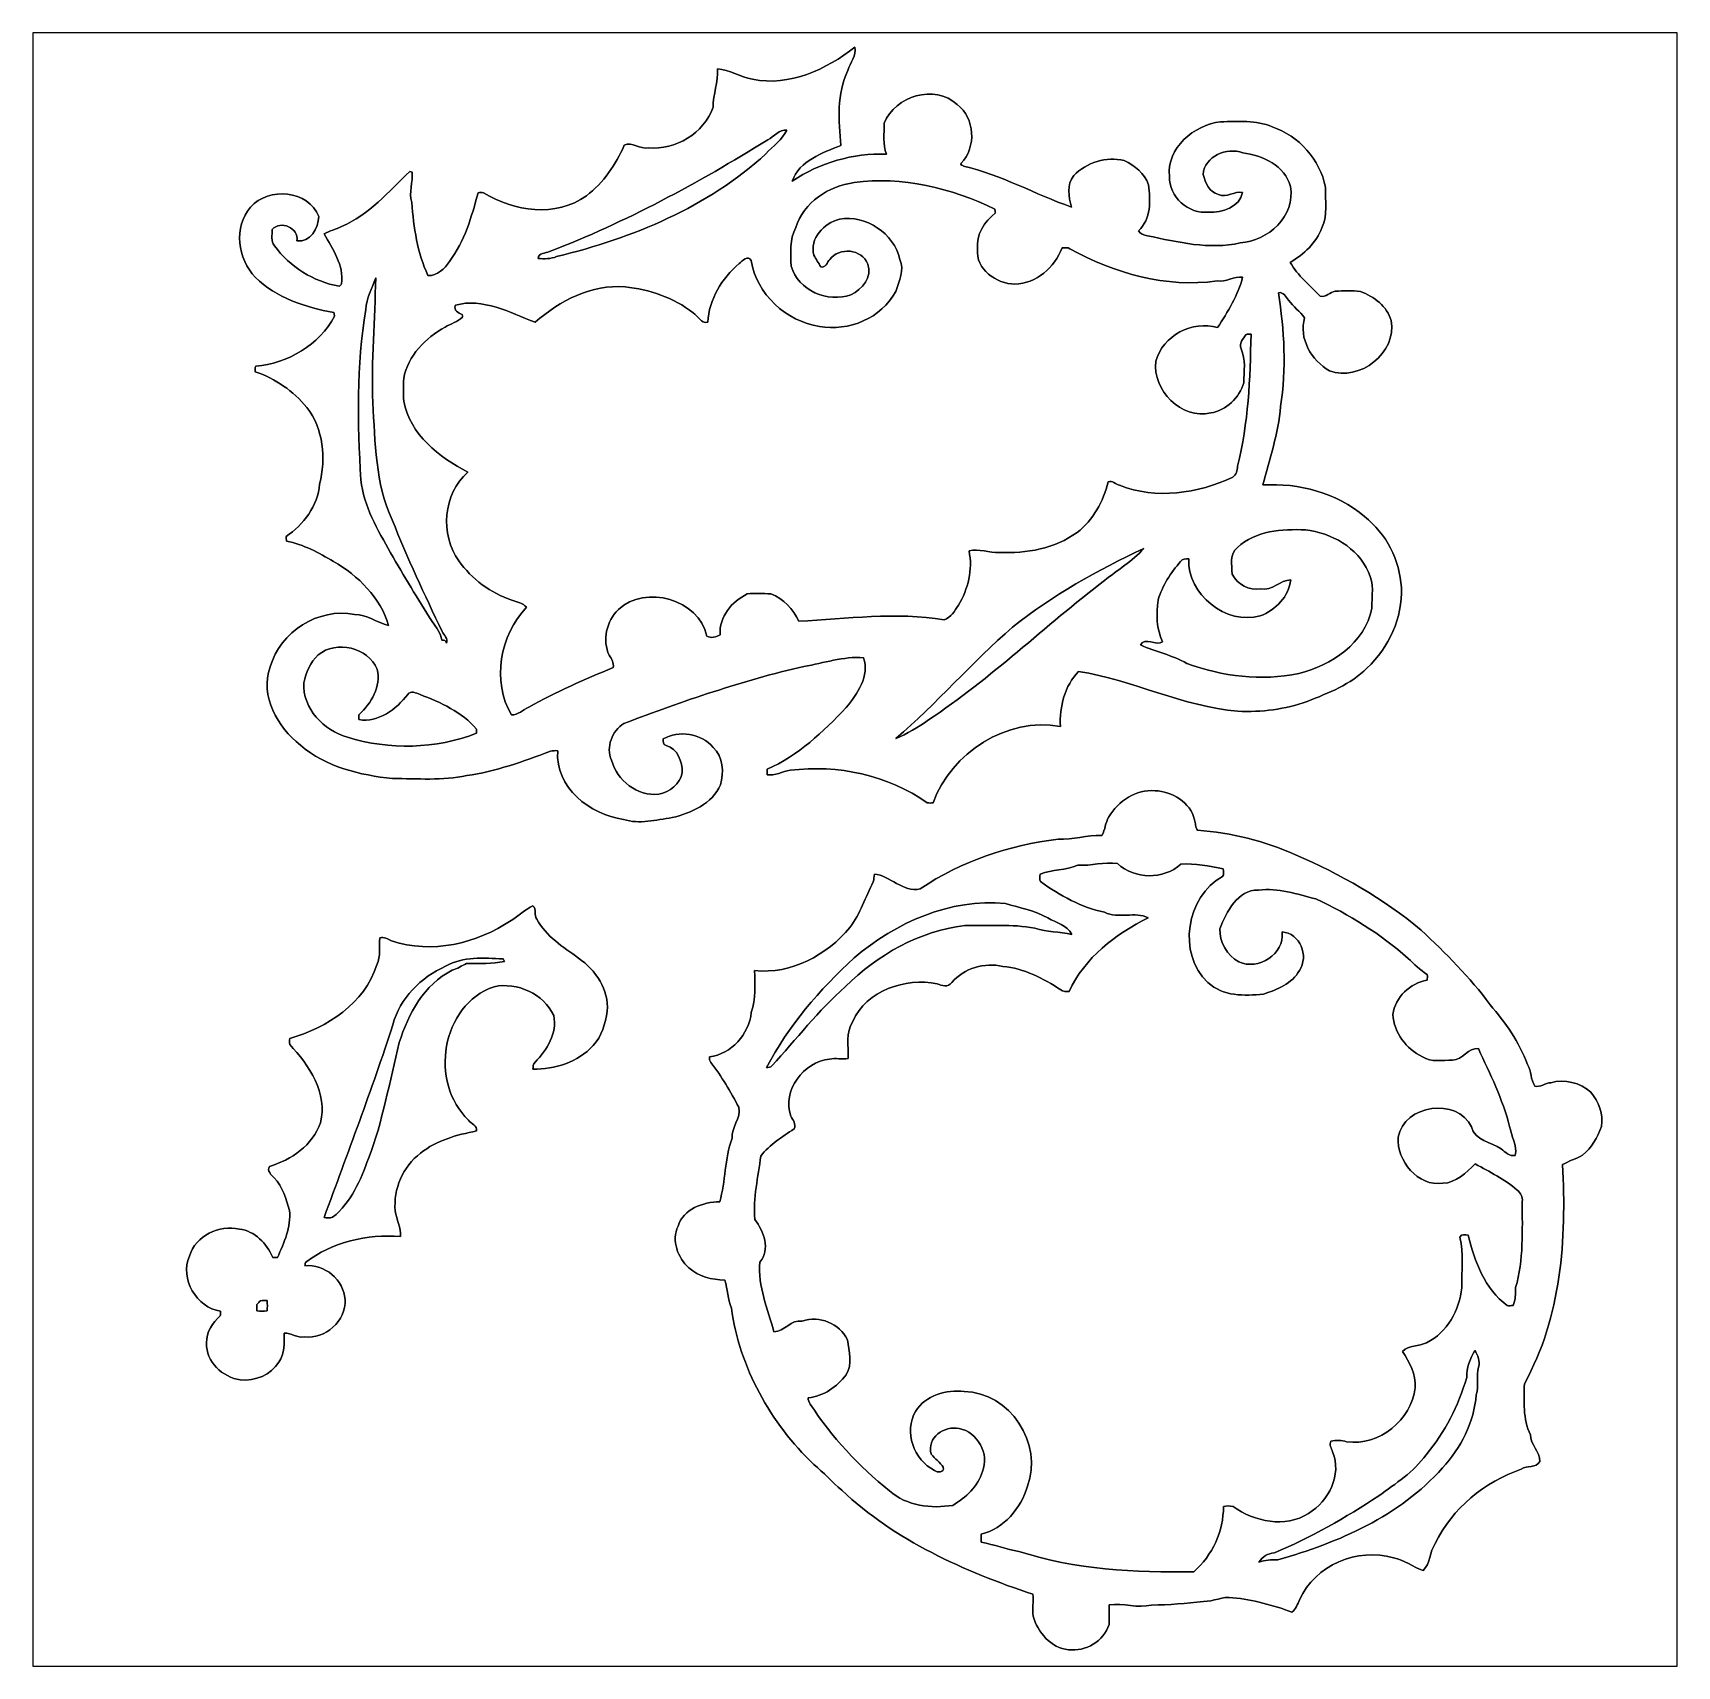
# Model space of a CAD drawing. Header units: centimetres. Extents: x -16.8 to 16.8, y -16.7 to 16.7.
import ezdxf

# ---------------------------------------------------------------- set-up
doc = ezdxf.new("R2010")
doc.units = ezdxf.units.CM
doc.header["$MEASUREMENT"] = 0
doc.layers.add('Layer 1', color=7, linetype='Continuous')

msp = doc.modelspace()

# ---------------------------------------------------------------- linework, layer by layer
at = {"layer": 'Layer 1', "color": 7}
for points, knots in [([(-16.77458, 16.66875), (-16.77458, 16.66875), (16.77458, 16.66875), (16.77458, 16.66875), (16.77458, 16.66875), (16.77458, 16.66875), (16.77458, -16.66875), (16.77458, -16.66875), (16.77458, -16.66875), (16.77458, -16.66875), (-16.77458, -16.66875), (-16.77458, -16.66875), (-16.77458, -16.66875), (-16.77458, -16.66875), (-16.77458, 16.66875), (-16.77458, 16.66875), (-16.77458, 16.66875), (-16.77458, 16.66875), (-16.77458, 16.66875), (-16.77458, 16.66875)], [0, 0, 0, 0, 0.16666667, 0.16666667, 0.16666667, 0.16666667, 0.33333333, 0.33333333, 0.33333333, 0.33333333, 0.5, 0.5, 0.5, 0.5, 0.66666667, 0.66666667, 0.66666667, 0.66666667, 1, 1, 1, 1]), ([(-2.09338, 15.72084), (-2.33821, 15.77234), (-2.5654, 15.92227), (-2.80882, 15.93286), (-2.80882, 15.93286), (-2.78589, 15.66298), (-2.89595, 15.4178), (-2.89631, 15.15145), (-2.89631, 15.15145), (-3.08046, 14.61276), (-3.65936, 14.27727), (-4.2164, 14.32242), (-4.2164, 14.32242), (-4.38679, 14.28785), (-4.54378, 14.44942), (-4.70747, 14.37746), (-4.70747, 14.37746), (-4.87786, 13.97847), (-5.13151, 13.60805), (-5.47899, 13.34276), (-5.47899, 13.34276), (-6.09671, 12.90073), (-6.96383, 13.01503), (-7.57731, 13.40591), (-7.57731, 13.40591), (-7.614, 13.41049), (-7.65104, 13.41014), (-7.68773, 13.4052), (-7.68773, 13.4052), (-7.82814, 12.92013), (-7.95761, 12.41319), (-8.2737, 12.00467), (-8.2737, 12.00467), (-8.37353, 11.85651), (-8.52241, 11.70975), (-8.71326, 11.71434), (-8.71326, 11.71434), (-8.93092, 12.17965), (-9.0043, 12.70176), (-9.04522, 13.20835), (-9.04522, 13.20835), (-9.11084, 13.41402), (-9.01524, 13.62251), (-9.0357, 13.82712), (-9.0357, 13.82712), (-9.0357, 13.82712), (-9.08368, 13.83982), (-9.08368, 13.83982), (-9.08368, 13.83982), (-9.51548, 13.43131), (-9.91482, 12.95647), (-10.47433, 12.71693), (-10.47433, 12.71693), (-10.58968, 12.65696), (-10.72056, 12.63086), (-10.83204, 12.56383), (-10.83204, 12.56383), (-10.65777, 12.25268), (-10.42705, 11.92636), (-10.47433, 11.54642), (-10.47433, 11.54642), (-10.48667, 11.53407), (-10.51207, 11.50973), (-10.52477, 11.49738), (-10.52477, 11.49738), (-11.05147, 11.59016), (-11.53125, 11.8932), (-11.84734, 12.32323), (-11.84734, 12.32323), (-11.91754, 12.41813), (-11.89143, 12.54372), (-11.89214, 12.65379), (-11.89214, 12.65379), (-11.72034, 12.84958), (-11.34216, 12.69153), (-11.3859, 12.42166), (-11.3859, 12.42166), (-11.11814, 12.3765), (-10.94176, 12.68836), (-10.94317, 12.91837), (-10.94317, 12.91837), (-11.15131, 13.46588), (-11.96446, 13.52938), (-12.33241, 13.11134), (-12.33241, 13.11134), (-12.68836, 12.70529), (-12.59134, 12.05477), (-12.23645, 11.67977), (-12.23645, 11.67977), (-11.80536, 11.25679), (-11.21057, 11.06523), (-10.63061, 10.9601), (-10.63061, 10.9601), (-10.62743, 10.9414), (-10.62108, 10.90366), (-10.61755, 10.88461), (-10.61755, 10.88461), (-10.93258, 10.29723), (-11.57358, 9.92364), (-12.22834, 9.86331), (-12.22834, 9.86331), (-12.24245, 9.82698), (-12.24598, 9.78711), (-12.23645, 9.74901), (-12.23645, 9.74901), (-11.82829, 9.61178), (-11.45752, 9.35814), (-11.18447, 9.02476), (-11.18447, 9.02476), (-10.84898, 8.58308), (-10.789, 7.98371), (-10.92376, 7.45737), (-10.92376, 7.45737), (-10.96186, 7.01887), (-11.24832, 6.62728), (-11.60921, 6.38704), (-11.60921, 6.38704), (-11.60851, 6.35564), (-11.60498, 6.3246), (-11.59863, 6.29356), (-11.59863, 6.29356), (-11.25255, 6.229), (-10.93999, 6.05614), (-10.64048, 5.87798), (-10.64048, 5.87798), (-10.13778, 5.58976), (-9.67775, 5.14032), (-9.51689, 4.57518), (-9.51689, 4.57518), (-9.75289, 4.62703), (-9.95821, 4.79919), (-10.21327, 4.79672), (-10.21327, 4.79672), (-10.94493, 4.94277), (-11.73057, 4.44535), (-11.93059, 3.7278), (-11.93059, 3.7278), (-12.15178, 3.1309), (-11.78031, 2.49626), (-11.31605, 2.13043), (-11.31605, 2.13043), (-10.79324, 1.68381), (-10.10144, 1.52012), (-9.43539, 1.44604), (-9.43539, 1.44604), (-8.93057, 1.45344), (-8.41728, 1.397), (-7.92057, 1.50848), (-7.92057, 1.50848), (-7.33319, 1.59173), (-6.7691, 1.79529), (-6.21524, 2.00625), (-6.21524, 2.00625), (-6.1662, 2.01824), (-6.11611, 2.02106), (-6.06566, 2.01436), (-6.06566, 2.01436), (-6.12422, 1.26929), (-5.40385, 0.70767), (-4.72475, 0.61419), (-4.72475, 0.61419), (-4.39808, 0.50729), (-4.06012, 0.60501), (-3.73204, 0.65088), (-3.73204, 0.65088), (-3.34222, 0.7426), (-2.91571, 0.93028), (-2.74567, 1.31974), (-2.74567, 1.31974), (-2.67264, 1.5748), (-2.68746, 1.89406), (-2.89489, 2.08527), (-2.89489, 2.08527), (-3.13796, 2.36961), (-3.59904, 2.43911), (-3.91089, 2.25707), (-3.91089, 2.25707), (-3.91619, 2.20486), (-3.92395, 2.13219), (-3.85233, 2.12513), (-3.85233, 2.12513), (-3.61915, 2.06058), (-3.51649, 1.79035), (-3.52813, 1.5688), (-3.52813, 1.5688), (-3.56553, 1.33668), (-3.78319, 1.17475), (-4.00262, 1.12995), (-4.00262, 1.12995), (-4.43653, 1.07527), (-4.85881, 1.41005), (-4.96852, 1.8221), (-4.96852, 1.8221), (-5.09058, 2.09197), (-4.95441, 2.4197), (-4.71346, 2.57281), (-4.71346, 2.57281), (-3.51331, 3.03142), (-2.29023, 3.44805), (-1.0414, 3.73874), (-1.0414, 3.73874), (-0.63853, 3.80189), (-0.23777, 3.94688), (0.17392, 3.91478), (0.17392, 3.91478), (0.30868, 3.54577), (0.04022, 3.17923), (-0.17709, 2.89772), (-0.17709, 2.89772), (-0.64841, 2.40665), (-1.16064, 1.91311), (-1.7907, 1.63865), (-1.7907, 1.63865), (-1.79599, 1.60055), (-1.79599, 1.56175), (-1.79423, 1.52294), (-1.79423, 1.52294), (-1.63019, 1.50495), (-1.48061, 1.59209), (-1.32151, 1.61608), (-1.32151, 1.61608), (-0.35525, 1.73919), (0.67416, 1.518), (1.47355, 0.95109), (1.47355, 0.95109), (1.51306, 0.94827), (1.55257, 0.94827), (1.59279, 0.95144), (1.59279, 0.95144), (1.96568, 1.97803), (3.09809, 2.71251), (4.18994, 2.51037), (4.18994, 2.51037), (4.17266, 2.91147), (4.27355, 3.34222), (4.56318, 3.63396), (4.56318, 3.63396), (5.66032, 3.46004), (6.6929, 2.91359), (7.81297, 2.82293), (7.81297, 2.82293), (8.29416, 2.8007), (8.77464, 2.86103), (9.22867, 3.01942), (9.22867, 3.01942), (9.65835, 3.19687), (10.11343, 3.36585), (10.44646, 3.70381), (10.44646, 3.70381), (10.89695, 4.12009), (11.17247, 4.73075), (11.14813, 5.34494), (11.14813, 5.34494), (11.1192, 5.90515), (10.83874, 6.44666), (10.39742, 6.79626), (10.39742, 6.79626), (9.82592, 7.28098), (9.05898, 7.48665), (8.31991, 7.44079), (8.31991, 7.44079), (8.45573, 7.96607), (8.64376, 8.49277), (8.68116, 9.04205), (8.68116, 9.04205), (8.81098, 9.81075), (8.75489, 10.59921), (8.642, 11.36474), (8.642, 11.36474), (8.74783, 11.38661), (8.78946, 11.27548), (8.84696, 11.21057), (8.84696, 11.21057), (8.94151, 11.07863), (9.07874, 10.98444), (9.17434, 10.85321), (9.17434, 10.85321), (9.04593, 10.43834), (9.3158, 9.97126), (9.68304, 9.77371), (9.68304, 9.77371), (10.29194, 9.54017), (11.06734, 10.13848), (10.93858, 10.79641), (10.93858, 10.79641), (10.86097, 11.0871), (10.58686, 11.29206), (10.31169, 11.39225), (10.31169, 11.39225), (10.1413, 11.40883), (9.9695, 11.40636), (9.79876, 11.39472), (9.79876, 11.39472), (9.69116, 11.38308), (9.60896, 11.25467), (9.4936, 11.29665), (9.4936, 11.29665), (9.27559, 11.51079), (9.03499, 11.71751), (8.87977, 11.9828), (8.87977, 11.9828), (9.15458, 12.15178), (9.41458, 12.37897), (9.525, 12.69259), (9.525, 12.69259), (9.65588, 12.94765), (9.58744, 13.24434), (9.59873, 13.51986), (9.59873, 13.51986), (9.49254, 14.08324), (9.05616, 14.56549), (8.51429, 14.74893), (8.51429, 14.74893), (8.18268, 14.89781), (7.81191, 14.85724), (7.45843, 14.85477), (7.45843, 14.85477), (6.92044, 14.78421), (6.35282, 14.32489), (6.41421, 13.73717), (6.41421, 13.73717), (6.40327, 13.32442), (6.8012, 12.9607), (7.21289, 13.01044), (7.21289, 13.01044), (7.48736, 12.98152), (7.85671, 13.12122), (7.90857, 13.40944), (7.90857, 13.40944), (7.73889, 13.44577), (7.57837, 13.28879), (7.41504, 13.37169), (7.41504, 13.37169), (7.22595, 13.4112), (7.15398, 13.61546), (7.10212, 13.77844), (7.10212, 13.77844), (7.1374, 14.15768), (7.58014, 14.33689), (7.91281, 14.22118), (7.91281, 14.22118), (8.31815, 14.17002), (8.77252, 13.95942), (8.88541, 13.53397), (8.88541, 13.53397), (8.98948, 12.93107), (8.42751, 12.4206), (7.85989, 12.38038), (7.85989, 12.38038), (7.22877, 12.23927), (6.58742, 12.39767), (5.96759, 12.5282), (5.96759, 12.5282), (5.90127, 12.54725), (5.81484, 12.55748), (5.78273, 12.62768), (5.78273, 12.62768), (6.04696, 12.87251), (6.03038, 13.24222), (5.98593, 13.56995), (5.98593, 13.56995), (5.91009, 13.80172), (5.70371, 13.96118), (5.49134, 14.06172), (5.49134, 14.06172), (5.1248, 14.1478), (4.72546, 14.02821), (4.46546, 13.75481), (4.46546, 13.75481), (4.31482, 13.57842), (4.35892, 13.31842), (4.41713, 13.11275), (4.41713, 13.11275), (3.67912, 13.37451), (2.98097, 13.76609), (2.2165, 13.95095), (2.2165, 13.95095), (2.19992, 13.96365), (2.13854, 13.97494), (2.16817, 14.00598), (2.16817, 14.00598), (2.47897, 14.33477), (2.44863, 14.92814), (2.08386, 15.20684), (2.08386, 15.20684), (1.62666, 15.62312), (0.81421, 15.38746), (0.59831, 14.82372), (0.59831, 14.82372), (0.59372, 14.61382), (0.56691, 14.39439), (0.63994, 14.19296), (0.63994, 14.19296), (-0.03916, 14.21624), (-0.71684, 14.01974), (-1.2827, 13.64121), (-1.2827, 13.64121), (-1.13348, 14.05996), (-0.66075, 14.22047), (-0.28681, 14.37005), (-0.28681, 14.37005), (-0.32985, 14.87629), (-0.38065, 15.4238), (-0.14323, 15.89864), (-0.14323, 15.89864), (-0.10195, 16.06303), (0.03845, 16.20097), (-0.00141, 16.37982), (-0.00141, 16.37982), (-0.58491, 15.9198), (-1.33315, 15.56949), (-2.09338, 15.72084), (-2.09338, 15.72084), (-2.09338, 15.72084), (-2.09338, 15.72084), (-2.09338, 15.72084)], [0, 0, 0, 0, 0.00952381, 0.00952381, 0.00952381, 0.00952381, 0.01904762, 0.01904762, 0.01904762, 0.01904762, 0.02857143, 0.02857143, 0.02857143, 0.02857143, 0.03809524, 0.03809524, 0.03809524, 0.03809524, 0.04761905, 0.04761905, 0.04761905, 0.04761905, 0.05714286, 0.05714286, 0.05714286, 0.05714286, 0.06666667, 0.06666667, 0.06666667, 0.06666667, 0.07619048, 0.07619048, 0.07619048, 0.07619048, 0.08571429, 0.08571429, 0.08571429, 0.08571429, 0.0952381, 0.0952381, 0.0952381, 0.0952381, 0.1047619, 0.1047619, 0.1047619, 0.1047619, 0.11428571, 0.11428571, 0.11428571, 0.11428571, 0.12380952, 0.12380952, 0.12380952, 0.12380952, 0.13333333, 0.13333333, 0.13333333, 0.13333333, 0.14285714, 0.14285714, 0.14285714, 0.14285714, 0.15238095, 0.15238095, 0.15238095, 0.15238095, 0.16190476, 0.16190476, 0.16190476, 0.16190476, 0.17142857, 0.17142857, 0.17142857, 0.17142857, 0.18095238, 0.18095238, 0.18095238, 0.18095238, 0.19047619, 0.19047619, 0.19047619, 0.19047619, 0.2, 0.2, 0.2, 0.2, 0.20952381, 0.20952381, 0.20952381, 0.20952381, 0.21904762, 0.21904762, 0.21904762, 0.21904762, 0.22857143, 0.22857143, 0.22857143, 0.22857143, 0.23809524, 0.23809524, 0.23809524, 0.23809524, 0.24761905, 0.24761905, 0.24761905, 0.24761905, 0.25714286, 0.25714286, 0.25714286, 0.25714286, 0.26666667, 0.26666667, 0.26666667, 0.26666667, 0.27619048, 0.27619048, 0.27619048, 0.27619048, 0.28571429, 0.28571429, 0.28571429, 0.28571429, 0.2952381, 0.2952381, 0.2952381, 0.2952381, 0.3047619, 0.3047619, 0.3047619, 0.3047619, 0.31428571, 0.31428571, 0.31428571, 0.31428571, 0.32380952, 0.32380952, 0.32380952, 0.32380952, 0.33333333, 0.33333333, 0.33333333, 0.33333333, 0.34285714, 0.34285714, 0.34285714, 0.34285714, 0.35238095, 0.35238095, 0.35238095, 0.35238095, 0.36190476, 0.36190476, 0.36190476, 0.36190476, 0.37142857, 0.37142857, 0.37142857, 0.37142857, 0.38095238, 0.38095238, 0.38095238, 0.38095238, 0.39047619, 0.39047619, 0.39047619, 0.39047619, 0.4, 0.4, 0.4, 0.4, 0.40952381, 0.40952381, 0.40952381, 0.40952381, 0.41904762, 0.41904762, 0.41904762, 0.41904762, 0.42857143, 0.42857143, 0.42857143, 0.42857143, 0.43809524, 0.43809524, 0.43809524, 0.43809524, 0.44761905, 0.44761905, 0.44761905, 0.44761905, 0.45714286, 0.45714286, 0.45714286, 0.45714286, 0.46666667, 0.46666667, 0.46666667, 0.46666667, 0.47619048, 0.47619048, 0.47619048, 0.47619048, 0.48571429, 0.48571429, 0.48571429, 0.48571429, 0.4952381, 0.4952381, 0.4952381, 0.4952381, 0.5047619, 0.5047619, 0.5047619, 0.5047619, 0.51428571, 0.51428571, 0.51428571, 0.51428571, 0.52380952, 0.52380952, 0.52380952, 0.52380952, 0.53333333, 0.53333333, 0.53333333, 0.53333333, 0.54285714, 0.54285714, 0.54285714, 0.54285714, 0.55238095, 0.55238095, 0.55238095, 0.55238095, 0.56190476, 0.56190476, 0.56190476, 0.56190476, 0.57142857, 0.57142857, 0.57142857, 0.57142857, 0.58095238, 0.58095238, 0.58095238, 0.58095238, 0.59047619, 0.59047619, 0.59047619, 0.59047619, 0.6, 0.6, 0.6, 0.6, 0.60952381, 0.60952381, 0.60952381, 0.60952381, 0.61904762, 0.61904762, 0.61904762, 0.61904762, 0.62857143, 0.62857143, 0.62857143, 0.62857143, 0.63809524, 0.63809524, 0.63809524, 0.63809524, 0.64761905, 0.64761905, 0.64761905, 0.64761905, 0.65714286, 0.65714286, 0.65714286, 0.65714286, 0.66666667, 0.66666667, 0.66666667, 0.66666667, 0.67619048, 0.67619048, 0.67619048, 0.67619048, 0.68571429, 0.68571429, 0.68571429, 0.68571429, 0.6952381, 0.6952381, 0.6952381, 0.6952381, 0.7047619, 0.7047619, 0.7047619, 0.7047619, 0.71428571, 0.71428571, 0.71428571, 0.71428571, 0.72380952, 0.72380952, 0.72380952, 0.72380952, 0.73333333, 0.73333333, 0.73333333, 0.73333333, 0.74285714, 0.74285714, 0.74285714, 0.74285714, 0.75238095, 0.75238095, 0.75238095, 0.75238095, 0.76190476, 0.76190476, 0.76190476, 0.76190476, 0.77142857, 0.77142857, 0.77142857, 0.77142857, 0.78095238, 0.78095238, 0.78095238, 0.78095238, 0.79047619, 0.79047619, 0.79047619, 0.79047619, 0.8, 0.8, 0.8, 0.8, 0.80952381, 0.80952381, 0.80952381, 0.80952381, 0.81904762, 0.81904762, 0.81904762, 0.81904762, 0.82857143, 0.82857143, 0.82857143, 0.82857143, 0.83809524, 0.83809524, 0.83809524, 0.83809524, 0.84761905, 0.84761905, 0.84761905, 0.84761905, 0.85714286, 0.85714286, 0.85714286, 0.85714286, 0.86666667, 0.86666667, 0.86666667, 0.86666667, 0.87619048, 0.87619048, 0.87619048, 0.87619048, 0.88571429, 0.88571429, 0.88571429, 0.88571429, 0.8952381, 0.8952381, 0.8952381, 0.8952381, 0.9047619, 0.9047619, 0.9047619, 0.9047619, 0.91428571, 0.91428571, 0.91428571, 0.91428571, 0.92380952, 0.92380952, 0.92380952, 0.92380952, 0.93333333, 0.93333333, 0.93333333, 0.93333333, 0.94285714, 0.94285714, 0.94285714, 0.94285714, 0.95238095, 0.95238095, 0.95238095, 0.95238095, 0.96190476, 0.96190476, 0.96190476, 0.96190476, 0.97142857, 0.97142857, 0.97142857, 0.97142857, 0.98095238, 0.98095238, 0.98095238, 0.98095238, 1, 1, 1, 1]), ([(-1.78118, 14.48541), (-1.64994, 14.55102), (-1.55081, 14.70554), (-1.38853, 14.68191), (-1.38853, 14.68191), (-1.48766, 14.48788), (-1.67217, 14.35735), (-1.81892, 14.20142), (-1.81892, 14.20142), (-3.0039, 13.10922), (-4.5399, 12.47916), (-6.08753, 12.10345), (-6.08753, 12.10345), (-6.20783, 12.05336), (-6.33942, 12.05477), (-6.46712, 12.06394), (-6.46712, 12.06394), (-6.44737, 12.18389), (-6.31896, 12.16695), (-6.23429, 12.20541), (-6.23429, 12.20541), (-4.67466, 12.80407), (-3.19864, 13.60558), (-1.78118, 14.48541)], [0, 0, 0, 0, 0.14285714, 0.14285714, 0.14285714, 0.14285714, 0.28571429, 0.28571429, 0.28571429, 0.28571429, 0.42857143, 0.42857143, 0.42857143, 0.42857143, 0.57142857, 0.57142857, 0.57142857, 0.57142857, 0.71428571, 0.71428571, 0.71428571, 0.71428571, 1, 1, 1, 1]), ([(-0.01764, 13.61369), (0.96273, 13.74634), (1.96744, 13.50186), (2.85115, 13.07253), (2.85115, 13.07253), (2.85432, 13.05278), (2.86068, 13.01327), (2.8642, 12.99351), (2.8642, 12.99351), (2.64336, 12.81959), (2.46592, 12.55042), (2.50261, 12.25867), (2.50261, 12.25867), (2.45357, 11.84134), (2.88607, 11.54924), (3.26319, 11.5376), (3.26319, 11.5376), (3.70064, 11.55312), (4.0767, 11.88085), (4.22416, 12.28161), (4.22416, 12.28161), (4.27708, 12.28372), (4.3367, 12.29289), (4.38467, 12.26397), (4.38467, 12.26397), (5.29449, 11.75985), (6.34824, 11.45893), (7.38928, 11.60568), (7.38928, 11.60568), (7.57237, 11.57323), (7.7276, 11.70658), (7.90963, 11.68294), (7.90963, 11.68294), (7.8165, 11.31605), (7.60412, 10.97139), (7.39634, 10.65212), (7.39634, 10.65212), (6.88552, 10.80417), (6.27415, 10.49196), (6.1408, 9.96491), (6.1408, 9.96491), (6.05931, 9.3726), (6.66291, 8.77429), (7.25876, 8.91081), (7.25876, 8.91081), (7.57872, 8.96126), (7.84331, 9.22408), (7.93362, 9.52782), (7.93362, 9.52782), (7.93609, 9.75783), (7.97807, 10.00231), (7.87894, 10.21856), (7.87894, 10.21856), (7.8299, 10.32898), (7.92304, 10.42705), (7.97807, 10.51454), (7.97807, 10.51454), (8.01194, 10.51807), (8.04616, 10.51842), (8.08073, 10.5156), (8.08073, 10.5156), (8.06344, 9.61214), (8.02816, 8.70232), (7.80486, 7.82144), (7.80486, 7.82144), (7.80239, 7.73642), (7.78157, 7.64928), (7.70714, 7.59777), (7.70714, 7.59777), (6.99347, 7.26334), (6.14539, 7.14058), (5.39715, 7.43373), (5.39715, 7.43373), (5.31918, 7.45314), (5.2511, 7.53816), (5.16608, 7.50394), (5.16608, 7.50394), (5.06624, 7.1053), (4.86269, 6.72677), (4.53355, 6.47206), (4.53355, 6.47206), (4.0767, 6.14433), (3.49814, 6.03497), (2.94464, 6.06496), (2.94464, 6.06496), (2.7372, 6.04837), (2.53048, 6.14786), (2.32622, 6.09388), (2.32622, 6.09388), (2.40806, 5.71535), (2.30858, 5.31319), (2.10961, 4.98546), (2.10961, 4.98546), (2.03376, 4.8708), (1.96003, 4.73569), (1.82104, 4.68948), (1.82104, 4.68948), (0.83679, 4.84928), (-0.16369, 4.71205), (-1.14935, 4.65878), (-1.14935, 4.65878), (-1.25659, 4.91031), (-1.45768, 5.12269), (-1.71768, 5.21582), (-1.71768, 5.21582), (-1.87713, 5.22711), (-2.038, 5.23169), (-2.19745, 5.21794), (-2.19745, 5.21794), (-2.50825, 5.06765), (-2.77918, 4.74839), (-2.75096, 4.38432), (-2.75096, 4.38432), (-2.82646, 4.33423), (-2.94323, 4.30671), (-3.02084, 4.35786), (-3.02084, 4.35786), (-3.18805, 5.11175), (-4.27355, 5.40844), (-4.82847, 4.89903), (-4.82847, 4.89903), (-5.07294, 4.66266), (-5.15867, 4.27496), (-5.01615, 3.96346), (-5.01615, 3.96346), (-4.96394, 3.88832), (-4.9149, 3.80859), (-4.9343, 3.71228), (-4.9343, 3.71228), (-5.52133, 3.47486), (-6.09988, 3.21522), (-6.65304, 2.90583), (-6.65304, 2.90583), (-6.77263, 2.85291), (-6.87458, 2.74567), (-7.01216, 2.74638), (-7.01216, 2.74638), (-7.40833, 3.43711), (-7.24853, 4.36986), (-6.70313, 4.94524), (-6.70313, 4.94524), (-6.78004, 5.02991), (-6.89504, 5.0546), (-6.99946, 5.08776), (-6.99946, 5.08776), (-7.43338, 5.23346), (-7.81579, 5.52238), (-8.08602, 5.88998), (-8.08602, 5.88998), (-8.46349, 6.4329), (-8.41304, 7.2584), (-7.90081, 7.70079), (-7.90081, 7.70079), (-8.48466, 8.00806), (-9.07944, 8.46596), (-9.20679, 9.15458), (-9.20679, 9.15458), (-9.2142, 9.30804), (-9.21385, 9.46185), (-9.20785, 9.61531), (-9.20785, 9.61531), (-9.12424, 10.08027), (-8.76159, 10.4394), (-8.36295, 10.66271), (-8.36295, 10.66271), (-8.24689, 10.73291), (-8.10824, 10.77172), (-8.00947, 10.86661), (-8.00947, 10.86661), (-8.01088, 10.87931), (-8.01299, 10.90507), (-8.01441, 10.91777), (-8.01441, 10.91777), (-8.10084, 10.95022), (-8.19185, 11.00349), (-8.1534, 11.11074), (-8.1534, 11.11074), (-7.59883, 11.26561), (-7.03545, 10.95622), (-6.5278, 10.76325), (-6.5278, 10.76325), (-6.02333, 11.20246), (-5.37457, 11.54536), (-4.69124, 11.48186), (-4.69124, 11.48186), (-4.19594, 11.43176), (-3.69782, 11.26596), (-3.30235, 10.9541), (-3.30235, 10.9541), (-3.20428, 10.88884), (-3.1429, 10.73609), (-3.00602, 10.76149), (-3.00602, 10.76149), (-2.97498, 11.22856), (-2.7178, 11.66036), (-2.36432, 11.95952), (-2.36432, 11.95952), (-2.30576, 12.0202), (-2.18193, 12.13732), (-2.11773, 12.02267), (-2.11773, 12.02267), (-2.01119, 11.33863), (-1.40582, 10.77842), (-0.72672, 10.67858), (-0.72672, 10.67858), (-0.13053, 10.56534), (0.54257, 10.84545), (0.83185, 11.39225), (0.83185, 11.39225), (0.90734, 11.59863), (1.0093, 11.82546), (0.91757, 12.04454), (0.91757, 12.04454), (0.79058, 12.57582), (0.22401, 12.96529), (-0.31785, 12.86404), (-0.31785, 12.86404), (-0.63006, 12.78326), (-0.93451, 12.47246), (-0.8382, 12.13062), (-0.8382, 12.13062), (-0.79446, 12.04948), (-0.74718, 11.96975), (-0.69533, 11.8932), (-0.69533, 11.8932), (-0.59655, 11.86603), (-0.56903, 11.98774), (-0.514, 12.04277), (-0.514, 12.04277), (-0.32597, 12.30312), (0.14605, 12.25973), (0.26035, 11.95035), (0.26035, 11.95035), (0.36371, 11.68753), (0.14288, 11.43212), (-0.0822, 11.32381), (-0.0822, 11.32381), (-0.55774, 11.15448), (-1.15711, 11.40848), (-1.30387, 11.90907), (-1.30387, 11.90907), (-1.31198, 12.1733), (-1.34056, 12.452), (-1.20897, 12.6933), (-1.20897, 12.6933), (-1.04704, 13.21153), (-0.53763, 13.54243), (-0.01764, 13.61369)], [0, 0, 0, 0, 0.01587302, 0.01587302, 0.01587302, 0.01587302, 0.03174603, 0.03174603, 0.03174603, 0.03174603, 0.04761905, 0.04761905, 0.04761905, 0.04761905, 0.06349206, 0.06349206, 0.06349206, 0.06349206, 0.07936508, 0.07936508, 0.07936508, 0.07936508, 0.0952381, 0.0952381, 0.0952381, 0.0952381, 0.11111111, 0.11111111, 0.11111111, 0.11111111, 0.12698413, 0.12698413, 0.12698413, 0.12698413, 0.14285714, 0.14285714, 0.14285714, 0.14285714, 0.15873016, 0.15873016, 0.15873016, 0.15873016, 0.17460317, 0.17460317, 0.17460317, 0.17460317, 0.19047619, 0.19047619, 0.19047619, 0.19047619, 0.20634921, 0.20634921, 0.20634921, 0.20634921, 0.22222222, 0.22222222, 0.22222222, 0.22222222, 0.23809524, 0.23809524, 0.23809524, 0.23809524, 0.25396825, 0.25396825, 0.25396825, 0.25396825, 0.26984127, 0.26984127, 0.26984127, 0.26984127, 0.28571429, 0.28571429, 0.28571429, 0.28571429, 0.3015873, 0.3015873, 0.3015873, 0.3015873, 0.31746032, 0.31746032, 0.31746032, 0.31746032, 0.33333333, 0.33333333, 0.33333333, 0.33333333, 0.34920635, 0.34920635, 0.34920635, 0.34920635, 0.36507937, 0.36507937, 0.36507937, 0.36507937, 0.38095238, 0.38095238, 0.38095238, 0.38095238, 0.3968254, 0.3968254, 0.3968254, 0.3968254, 0.41269841, 0.41269841, 0.41269841, 0.41269841, 0.42857143, 0.42857143, 0.42857143, 0.42857143, 0.44444444, 0.44444444, 0.44444444, 0.44444444, 0.46031746, 0.46031746, 0.46031746, 0.46031746, 0.47619048, 0.47619048, 0.47619048, 0.47619048, 0.49206349, 0.49206349, 0.49206349, 0.49206349, 0.50793651, 0.50793651, 0.50793651, 0.50793651, 0.52380952, 0.52380952, 0.52380952, 0.52380952, 0.53968254, 0.53968254, 0.53968254, 0.53968254, 0.55555556, 0.55555556, 0.55555556, 0.55555556, 0.57142857, 0.57142857, 0.57142857, 0.57142857, 0.58730159, 0.58730159, 0.58730159, 0.58730159, 0.6031746, 0.6031746, 0.6031746, 0.6031746, 0.61904762, 0.61904762, 0.61904762, 0.61904762, 0.63492063, 0.63492063, 0.63492063, 0.63492063, 0.65079365, 0.65079365, 0.65079365, 0.65079365, 0.66666667, 0.66666667, 0.66666667, 0.66666667, 0.68253968, 0.68253968, 0.68253968, 0.68253968, 0.6984127, 0.6984127, 0.6984127, 0.6984127, 0.71428571, 0.71428571, 0.71428571, 0.71428571, 0.73015873, 0.73015873, 0.73015873, 0.73015873, 0.74603175, 0.74603175, 0.74603175, 0.74603175, 0.76190476, 0.76190476, 0.76190476, 0.76190476, 0.77777778, 0.77777778, 0.77777778, 0.77777778, 0.79365079, 0.79365079, 0.79365079, 0.79365079, 0.80952381, 0.80952381, 0.80952381, 0.80952381, 0.82539683, 0.82539683, 0.82539683, 0.82539683, 0.84126984, 0.84126984, 0.84126984, 0.84126984, 0.85714286, 0.85714286, 0.85714286, 0.85714286, 0.87301587, 0.87301587, 0.87301587, 0.87301587, 0.88888889, 0.88888889, 0.88888889, 0.88888889, 0.9047619, 0.9047619, 0.9047619, 0.9047619, 0.92063492, 0.92063492, 0.92063492, 0.92063492, 0.93650794, 0.93650794, 0.93650794, 0.93650794, 0.95238095, 0.95238095, 0.95238095, 0.95238095, 0.96825397, 0.96825397, 0.96825397, 0.96825397, 1, 1, 1, 1]), ([(-9.9822, 11.02148), (-9.97197, 11.25255), (-9.85097, 11.45399), (-9.77971, 11.66848), (-9.77971, 11.66848), (-9.79346, 10.8204), (-9.86966, 9.97197), (-9.84038, 9.1186), (-9.84038, 9.1186), (-9.78711, 8.31286), (-9.79276, 7.47748), (-9.44316, 6.72782), (-9.44316, 6.72782), (-9.13977, 5.95313), (-8.77888, 5.19924), (-8.42469, 4.44923), (-8.42469, 4.44923), (-8.38835, 4.37621), (-8.29769, 4.30495), (-8.33649, 4.21428), (-8.33649, 4.21428), (-8.35025, 4.26614), (-8.38129, 4.28554), (-8.42927, 4.27179), (-8.42927, 4.27179), (-8.45538, 4.41607), (-8.54004, 4.53743), (-8.62789, 4.65138), (-8.62789, 4.65138), (-8.91963, 5.11422), (-9.20256, 5.58306), (-9.47596, 6.05719), (-9.47596, 6.05719), (-9.73455, 6.52674), (-10.02841, 7.00193), (-10.08345, 7.54733), (-10.08345, 7.54733), (-10.15118, 8.70338), (-10.17023, 9.87601), (-9.9822, 11.02148)], [0, 0, 0, 0, 0.09090909, 0.09090909, 0.09090909, 0.09090909, 0.18181818, 0.18181818, 0.18181818, 0.18181818, 0.27272727, 0.27272727, 0.27272727, 0.27272727, 0.36363636, 0.36363636, 0.36363636, 0.36363636, 0.45454545, 0.45454545, 0.45454545, 0.45454545, 0.54545455, 0.54545455, 0.54545455, 0.54545455, 0.63636364, 0.63636364, 0.63636364, 0.63636364, 0.72727273, 0.72727273, 0.72727273, 0.72727273, 0.81818182, 0.81818182, 0.81818182, 0.81818182, 1, 1, 1, 1]), ([(7.8045, 6.16514), (8.16927, 6.51122), (8.71467, 6.54332), (9.19127, 6.52462), (9.19127, 6.52462), (9.71832, 6.46324), (10.25772, 6.1662), (10.47432, 5.66208), (10.47432, 5.66208), (10.60203, 5.43666), (10.54065, 5.16784), (10.547, 4.9209), (10.547, 4.9209), (10.39848, 4.2097), (9.7222, 3.75567), (9.05298, 3.59375), (9.05298, 3.59375), (8.29239, 3.43147), (7.49547, 3.53519), (6.76945, 3.79659), (6.76945, 3.79659), (6.47594, 3.97192), (6.12951, 4.03154), (5.82507, 4.17442), (5.82507, 4.17442), (5.91079, 4.34411), (6.14962, 4.1469), (6.27662, 4.23898), (6.27662, 4.23898), (6.14997, 4.50074), (6.14504, 4.80342), (6.18314, 5.0927), (6.18314, 5.0927), (6.27204, 5.38692), (6.44419, 5.64903), (6.64386, 5.87975), (6.64386, 5.87975), (6.67773, 5.93937), (6.74934, 5.93266), (6.80861, 5.93337), (6.80861, 5.93337), (6.78145, 5.20982), (7.56532, 4.57129), (8.26876, 4.76885), (8.26876, 4.76885), (8.58273, 4.88527), (8.85296, 5.16537), (8.89247, 5.50651), (8.89247, 5.50651), (8.67445, 5.49698), (8.51288, 5.27473), (8.27969, 5.32024), (8.27969, 5.32024), (8.03487, 5.27368), (7.8105, 5.41196), (7.69267, 5.62292), (7.69267, 5.62292), (7.69126, 5.80849), (7.63552, 6.03391), (7.8045, 6.16514)], [0, 0, 0, 0, 0.0625, 0.0625, 0.0625, 0.0625, 0.125, 0.125, 0.125, 0.125, 0.1875, 0.1875, 0.1875, 0.1875, 0.25, 0.25, 0.25, 0.25, 0.3125, 0.3125, 0.3125, 0.3125, 0.375, 0.375, 0.375, 0.375, 0.4375, 0.4375, 0.4375, 0.4375, 0.5, 0.5, 0.5, 0.5, 0.5625, 0.5625, 0.5625, 0.5625, 0.625, 0.625, 0.625, 0.625, 0.6875, 0.6875, 0.6875, 0.6875, 0.75, 0.75, 0.75, 0.75, 0.8125, 0.8125, 0.8125, 0.8125, 0.875, 0.875, 0.875, 0.875, 1, 1, 1, 1]), ([(3.21627, 4.53778), (4.03296, 5.18619), (4.95088, 5.71006), (5.89386, 6.14151), (5.89386, 6.14151), (5.65573, 5.88962), (5.36081, 5.70371), (5.08917, 5.49099), (5.08917, 5.49099), (3.87667, 4.56177), (2.7746, 3.4925), (1.49966, 2.64442), (1.49966, 2.64442), (1.29469, 2.49343), (1.05375, 2.36185), (0.83291, 2.26342), (0.83291, 2.26342), (1.66088, 2.97709), (2.38689, 3.81882), (3.21627, 4.53778)], [0, 0, 0, 0, 0.16666667, 0.16666667, 0.16666667, 0.16666667, 0.33333333, 0.33333333, 0.33333333, 0.33333333, 0.5, 0.5, 0.5, 0.5, 0.66666667, 0.66666667, 0.66666667, 0.66666667, 1, 1, 1, 1]), ([(-10.95093, 3.97051), (-10.58192, 4.28131), (-9.93634, 4.12609), (-9.74972, 3.68053), (-9.74972, 3.68053), (-9.66576, 3.3274), (-9.86649, 2.97991), (-10.12331, 2.7499), (-10.12331, 2.7499), (-10.12649, 2.71709), (-10.12684, 2.68393), (-10.12472, 2.65077), (-10.12472, 2.65077), (-9.72114, 2.58692), (-9.36025, 2.86067), (-9.12636, 3.16371), (-9.12636, 3.16371), (-9.06568, 3.2579), (-8.95385, 3.19087), (-8.87518, 3.16265), (-8.87518, 3.16265), (-8.45185, 3.00567), (-8.02005, 2.80529), (-7.72266, 2.45533), (-7.72266, 2.45533), (-7.72231, 2.43452), (-7.7216, 2.39289), (-7.72125, 2.37208), (-7.72125, 2.37208), (-8.55169, 2.05105), (-9.50454, 2.02459), (-10.35614, 2.29341), (-10.35614, 2.29341), (-10.84368, 2.43346), (-11.27301, 2.87232), (-11.24903, 3.40254), (-11.24903, 3.40254), (-11.19505, 3.60927), (-11.11779, 3.82729), (-10.95093, 3.97051)], [0, 0, 0, 0, 0.09090909, 0.09090909, 0.09090909, 0.09090909, 0.18181818, 0.18181818, 0.18181818, 0.18181818, 0.27272727, 0.27272727, 0.27272727, 0.27272727, 0.36363636, 0.36363636, 0.36363636, 0.36363636, 0.45454545, 0.45454545, 0.45454545, 0.45454545, 0.54545455, 0.54545455, 0.54545455, 0.54545455, 0.63636364, 0.63636364, 0.63636364, 0.63636364, 0.72727273, 0.72727273, 0.72727273, 0.72727273, 0.81818182, 0.81818182, 0.81818182, 0.81818182, 1, 1, 1, 1]), ([(5.17842, 0.66569), (5.10328, 0.55033), (5.1121, 0.40111), (5.0352, 0.28893), (5.0352, 0.28893), (4.73428, 0.29669), (4.445, 0.19438), (4.14373, 0.21026), (4.14373, 0.21026), (3.15031, 0.08714), (2.16817, -0.23707), (1.33209, -0.80292), (1.33209, -0.80292), (0.98072, -0.88441), (0.70556, -0.5267), (0.39617, -0.50447), (0.39617, -0.50447), (0.38559, -0.55598), (0.39123, -0.61066), (0.37324, -0.66075), (0.37324, -0.66075), (0.21026, -0.96873), (0.11254, -1.31233), (-0.10478, -1.59032), (-0.10478, -1.59032), (-0.57503, -2.15724), (-1.29752, -2.55199), (-2.04929, -2.47086), (-2.04929, -2.47086), (-2.04435, -2.75766), (-2.02424, -3.04835), (-2.11526, -3.32493), (-2.11526, -3.32493), (-2.16394, -3.77119), (-2.52024, -4.17618), (-2.96933, -4.23122), (-2.96933, -4.23122), (-2.9718, -4.27214), (-2.9718, -4.31694), (-2.93829, -4.34728), (-2.93829, -4.34728), (-2.71921, -4.63268), (-2.54106, -4.94594), (-2.36961, -5.26133), (-2.36961, -5.26133), (-2.31951, -5.48887), (-2.52942, -5.66914), (-2.50966, -5.89527), (-2.50966, -5.89527), (-2.661, -6.31155), (-2.63843, -6.77792), (-2.76119, -7.18926), (-2.76119, -7.18926), (-3.09668, -7.19631), (-3.50555, -7.33601), (-3.61068, -7.69091), (-3.61068, -7.69091), (-3.74826, -7.97877), (-3.61774, -8.33755), (-3.38773, -8.53863), (-3.38773, -8.53863), (-3.19229, -8.72102), (-2.91853, -8.77993), (-2.65924, -8.79158), (-2.65924, -8.79158), (-2.58939, -8.97431), (-2.59786, -9.17681), (-2.5206, -9.36025), (-2.5206, -9.36025), (-2.35832, -10.57134), (-1.71979, -11.70411), (-0.84279, -12.55466), (-0.84279, -12.55466), (-0.63676, -12.71199), (-0.47272, -12.9159), (-0.27164, -13.07888), (-0.27164, -13.07888), (0.82303, -14.10441), (2.2285, -14.74082), (3.63185, -15.20084), (3.63185, -15.20084), (3.64031, -15.34936), (3.6195, -15.49894), (3.63502, -15.64746), (3.63502, -15.64746), (3.72957, -15.97801), (3.99521, -16.29869), (4.35434, -16.33467), (4.35434, -16.33467), (4.69935, -16.37418), (5.08212, -16.16428), (5.18266, -15.82067), (5.18266, -15.82067), (5.19465, -15.68697), (5.17701, -15.55256), (5.1883, -15.41921), (5.1883, -15.41921), (5.47793, -15.37723), (5.76439, -15.494), (6.05049, -15.42274), (6.05049, -15.42274), (6.4068, -15.41886), (6.75746, -15.38676), (7.11024, -15.34654), (7.11024, -15.34654), (7.31626, -15.35924), (7.4997, -15.2333), (7.70925, -15.2721), (7.70925, -15.2721), (8.11953, -15.31373), (8.52382, -15.4245), (8.91328, -15.5642), (8.91328, -15.5642), (9.00324, -15.51129), (9.023, -15.3984), (9.07274, -15.31408), (9.07274, -15.31408), (9.38107, -14.60923), (10.25984, -14.23811), (10.9855, -14.46001), (10.9855, -14.46001), (11.21022, -14.48717), (11.3852, -14.65756), (11.59298, -14.71471), (11.59298, -14.71471), (11.74997, -14.5729), (11.71787, -14.33124), (11.84063, -14.1665), (11.84063, -14.1665), (12.18389, -13.44683), (12.84605, -12.90567), (13.59394, -12.64885), (13.59394, -12.64885), (13.71141, -12.56347), (13.89415, -12.63403), (13.97353, -12.49116), (13.97353, -12.49116), (13.97882, -12.29078), (13.78303, -12.14755), (13.78091, -11.94576), (13.78091, -11.94576), (13.62639, -11.62332), (13.64827, -11.25396), (13.65814, -10.90366), (13.65814, -10.90366), (14.41415, -9.54229), (14.52139, -7.95232), (14.43531, -6.4329), (14.43531, -6.4329), (14.56725, -6.35776), (14.71401, -6.31331), (14.84701, -6.24099), (14.84701, -6.24099), (15.02481, -6.08542), (15.15957, -5.8801), (15.22906, -5.65397), (15.22906, -5.65397), (15.28339, -5.40173), (15.16839, -5.14773), (15.01246, -4.95512), (15.01246, -4.95512), (14.80185, -4.75086), (14.47447, -4.68454), (14.19578, -4.76038), (14.19578, -4.76038), (14.08324, -4.76603), (13.9887, -4.85563), (13.87299, -4.83094), (13.87299, -4.83094), (13.77668, -4.69724), (13.80772, -4.52437), (13.72094, -4.38644), (13.72094, -4.38644), (13.55125, -3.93241), (13.27679, -3.52848), (12.95717, -3.16759), (12.95717, -3.16759), (12.54936, -2.60597), (12.05442, -2.11702), (11.54959, -1.64324), (11.54959, -1.64324), (10.78336, -0.99907), (9.90106, -0.50659), (8.98631, -0.10689), (8.98631, -0.10689), (8.35096, 0.17039), (7.68032, 0.34784), (6.99135, 0.39194), (6.99135, 0.39194), (6.93561, 0.44979), (6.95501, 0.53693), (6.9275, 0.60643), (6.9275, 0.60643), (6.84354, 0.96379), (6.47065, 1.18992), (6.1214, 1.19839), (6.1214, 1.19839), (5.73476, 1.23578), (5.37386, 0.98531), (5.17842, 0.66569), (5.17842, 0.66569), (5.17842, 0.66569), (5.17842, 0.66569), (5.17842, 0.66569)], [0, 0, 0, 0, 0.01923077, 0.01923077, 0.01923077, 0.01923077, 0.03846154, 0.03846154, 0.03846154, 0.03846154, 0.05769231, 0.05769231, 0.05769231, 0.05769231, 0.07692308, 0.07692308, 0.07692308, 0.07692308, 0.09615385, 0.09615385, 0.09615385, 0.09615385, 0.11538462, 0.11538462, 0.11538462, 0.11538462, 0.13461538, 0.13461538, 0.13461538, 0.13461538, 0.15384615, 0.15384615, 0.15384615, 0.15384615, 0.17307692, 0.17307692, 0.17307692, 0.17307692, 0.19230769, 0.19230769, 0.19230769, 0.19230769, 0.21153846, 0.21153846, 0.21153846, 0.21153846, 0.23076923, 0.23076923, 0.23076923, 0.23076923, 0.25, 0.25, 0.25, 0.25, 0.26923077, 0.26923077, 0.26923077, 0.26923077, 0.28846154, 0.28846154, 0.28846154, 0.28846154, 0.30769231, 0.30769231, 0.30769231, 0.30769231, 0.32692308, 0.32692308, 0.32692308, 0.32692308, 0.34615385, 0.34615385, 0.34615385, 0.34615385, 0.36538462, 0.36538462, 0.36538462, 0.36538462, 0.38461538, 0.38461538, 0.38461538, 0.38461538, 0.40384615, 0.40384615, 0.40384615, 0.40384615, 0.42307692, 0.42307692, 0.42307692, 0.42307692, 0.44230769, 0.44230769, 0.44230769, 0.44230769, 0.46153846, 0.46153846, 0.46153846, 0.46153846, 0.48076923, 0.48076923, 0.48076923, 0.48076923, 0.5, 0.5, 0.5, 0.5, 0.51923077, 0.51923077, 0.51923077, 0.51923077, 0.53846154, 0.53846154, 0.53846154, 0.53846154, 0.55769231, 0.55769231, 0.55769231, 0.55769231, 0.57692308, 0.57692308, 0.57692308, 0.57692308, 0.59615385, 0.59615385, 0.59615385, 0.59615385, 0.61538462, 0.61538462, 0.61538462, 0.61538462, 0.63461538, 0.63461538, 0.63461538, 0.63461538, 0.65384615, 0.65384615, 0.65384615, 0.65384615, 0.67307692, 0.67307692, 0.67307692, 0.67307692, 0.69230769, 0.69230769, 0.69230769, 0.69230769, 0.71153846, 0.71153846, 0.71153846, 0.71153846, 0.73076923, 0.73076923, 0.73076923, 0.73076923, 0.75, 0.75, 0.75, 0.75, 0.76923077, 0.76923077, 0.76923077, 0.76923077, 0.78846154, 0.78846154, 0.78846154, 0.78846154, 0.80769231, 0.80769231, 0.80769231, 0.80769231, 0.82692308, 0.82692308, 0.82692308, 0.82692308, 0.84615385, 0.84615385, 0.84615385, 0.84615385, 0.86538462, 0.86538462, 0.86538462, 0.86538462, 0.88461538, 0.88461538, 0.88461538, 0.88461538, 0.90384615, 0.90384615, 0.90384615, 0.90384615, 0.92307692, 0.92307692, 0.92307692, 0.92307692, 0.94230769, 0.94230769, 0.94230769, 0.94230769, 0.96153846, 0.96153846, 0.96153846, 0.96153846, 1, 1, 1, 1]), ([(4.54695, -0.32209), (4.81859, -0.33655), (5.08388, -0.24271), (5.35517, -0.28857), (5.35517, -0.28857), (5.71288, -0.60819), (6.28544, -0.62054), (6.64774, -0.30057), (6.64774, -0.30057), (6.93244, -0.2734), (7.23053, -0.34114), (7.51452, -0.39582), (7.51452, -0.39582), (7.51064, -0.44521), (7.53533, -0.50765), (7.50147, -0.54857), (7.50147, -0.54857), (6.75993, -0.96696), (6.56802, -2.1209), (7.20161, -2.71321), (7.20161, -2.71321), (7.50817, -3.00037), (7.94597, -2.99297), (8.33543, -2.95063), (8.33543, -2.95063), (8.61342, -2.85785), (8.92246, -2.74285), (9.06709, -2.46662), (9.06709, -2.46662), (9.26818, -2.1777), (9.07979, -1.70286), (8.71291, -1.68346), (8.71291, -1.68346), (8.77852, -2.14066), (8.22113, -2.47262), (7.83026, -2.29376), (7.83026, -2.29376), (7.59425, -2.15935), (7.43021, -1.89054), (7.44573, -1.61854), (7.44573, -1.61854), (7.58049, -1.27176), (7.80062, -0.82268), (8.23207, -0.82832), (8.23207, -0.82832), (8.63106, -0.77999), (9.02441, -0.91228), (9.4047, -1.00859), (9.4047, -1.00859), (10.08415, -1.32433), (10.72515, -1.7272), (11.28783, -2.22321), (11.28783, -2.22321), (11.40777, -2.3428), (11.53336, -2.4578), (11.67306, -2.55482), (11.67306, -2.55482), (11.68294, -2.59115), (11.67836, -2.62996), (11.67412, -2.66735), (11.67412, -2.66735), (11.32276, -2.7305), (11.02325, -3.01025), (10.97386, -3.36868), (10.97386, -3.36868), (10.99961, -3.73909), (11.24409, -4.07388), (11.57817, -4.23051), (11.57817, -4.23051), (11.75949, -4.35187), (11.98668, -4.2926), (12.19165, -4.30283), (12.19165, -4.30283), (12.39837, -4.29613), (12.51585, -4.03578), (12.7187, -4.064), (12.7187, -4.064), (12.95823, -4.58117), (13.21611, -5.09588), (13.35546, -5.65079), (13.35546, -5.65079), (13.38862, -5.85117), (13.51562, -6.03321), (13.47329, -6.24381), (13.47329, -6.24381), (13.35017, -6.2738), (13.27432, -6.16938), (13.18119, -6.11293), (13.18119, -6.11293), (12.98257, -5.96265), (12.64426, -5.94395), (12.5797, -5.66349), (12.5797, -5.66349), (12.28725, -5.04896), (11.20352, -5.207), (11.0804, -5.87199), (11.0804, -5.87199), (11.05394, -6.34894), (11.48115, -6.89046), (11.99303, -6.81214), (11.99303, -6.81214), (12.27208, -6.80579), (12.4654, -6.59306), (12.6559, -6.41809), (12.6559, -6.41809), (12.94941, -6.58107), (13.25739, -6.72818), (13.51209, -6.95078), (13.51209, -6.95078), (13.58371, -7.00652), (13.62675, -7.09436), (13.61616, -7.18573), (13.61616, -7.18573), (13.61158, -7.77381), (13.64686, -8.37389), (13.47999, -8.94221), (13.47999, -8.94221), (13.47188, -9.06533), (13.4874, -9.19445), (13.42672, -9.30804), (13.42672, -9.30804), (13.3858, -9.31228), (13.34523, -9.31369), (13.30501, -9.30945), (13.30501, -9.30945), (12.85099, -8.96197), (12.63826, -8.40916), (12.51021, -7.87259), (12.51021, -7.87259), (12.44882, -7.8613), (12.37297, -7.84225), (12.34122, -7.91351), (12.34122, -7.91351), (12.43083, -8.24759), (12.36909, -8.60178), (12.38321, -8.94433), (12.38321, -8.94433), (12.33099, -9.39765), (12.08864, -9.86084), (11.66142, -10.06687), (11.66142, -10.06687), (11.50514, -10.14377), (11.29877, -10.11484), (11.17282, -10.24396), (11.17282, -10.24396), (11.31711, -10.46268), (11.4487, -10.71633), (11.42894, -10.98621), (11.42894, -10.98621), (11.35697, -11.64625), (10.69516, -12.18494), (10.03159, -12.08722), (10.03159, -12.08722), (9.92822, -12.06218), (9.81534, -12.04983), (9.71197, -12.07558), (9.71197, -12.07558), (9.66576, -12.14437), (9.72361, -12.22516), (9.74266, -12.29466), (9.74266, -12.29466), (9.94339, -12.76033), (9.66364, -13.3036), (9.25301, -13.55231), (9.25301, -13.55231), (8.77499, -13.85252), (8.15234, -13.72341), (7.71313, -13.41085), (7.71313, -13.41085), (7.64999, -13.38968), (7.58084, -13.40203), (7.51699, -13.40944), (7.51699, -13.40944), (7.5244, -13.9132), (7.29051, -14.40639), (6.91586, -14.74258), (6.91586, -14.74258), (5.71112, -14.76798), (4.48945, -14.69602), (3.34186, -14.32807), (3.34186, -14.32807), (3.08328, -14.27833), (2.83598, -14.19225), (2.57704, -14.13616), (2.57704, -14.13616), (2.57069, -14.08218), (2.57034, -14.0275), (2.57563, -13.97423), (2.57563, -13.97423), (3.03989, -13.85923), (3.38772, -13.44789), (3.51719, -12.99563), (3.51719, -12.99563), (3.85621, -12.1412), (3.1496, -11.06876), (2.22956, -11.06593), (2.22956, -11.06593), (1.87113, -11.01972), (1.4351, -11.13578), (1.23719, -11.46951), (1.23719, -11.46951), (0.98637, -11.88332), (1.20191, -12.46258), (1.62172, -12.67354), (1.62172, -12.67354), (1.68028, -12.72646), (1.82986, -12.71799), (1.80164, -12.60969), (1.80164, -12.60969), (1.73637, -12.50809), (1.62877, -12.44071), (1.55681, -12.34334), (1.55681, -12.34334), (1.45027, -12.0075), (1.82457, -11.75244), (2.12831, -11.81911), (2.12831, -11.81911), (2.49273, -11.88896), (2.75519, -12.34581), (2.59821, -12.6933), (2.59821, -12.6933), (2.51672, -13.00304), (2.25954, -13.22564), (1.99637, -13.38686), (1.99637, -13.38686), (1.55222, -13.45706), (1.05445, -13.40167), (0.70273, -13.09123), (0.70273, -13.09123), (0.07832, -12.58746), (-0.47766, -11.99656), (-0.91158, -11.32064), (-0.91158, -11.32064), (-0.93804, -11.28219), (-0.95885, -11.24021), (-0.95462, -11.19258), (-0.95462, -11.19258), (-0.641, -11.15942), (-0.36936, -10.96786), (-0.17745, -10.72056), (-0.17745, -10.72056), (-0.04586, -10.50219), (-0.12136, -10.23902), (-0.15628, -10.00831), (-0.15628, -10.00831), (-0.31433, -9.66752), (-0.72672, -9.5063), (-1.07738, -9.6266), (-1.07738, -9.6266), (-1.30457, -9.58921), (-1.44074, -9.84144), (-1.65312, -9.84285), (-1.65312, -9.84285), (-1.77412, -9.38706), (-1.99108, -8.91399), (-1.93887, -8.42222), (-1.93887, -8.42222), (-1.71697, -8.16046), (-1.86937, -7.79568), (-2.04082, -7.54909), (-2.04082, -7.54909), (-2.09444, -7.11165), (-1.96497, -6.68267), (-1.92334, -6.25722), (-1.92334, -6.25722), (-1.74237, -6.02439), (-1.4859, -5.86705), (-1.24425, -5.70406), (-1.24425, -5.70406), (-1.19451, -5.61411), (-1.26647, -5.51886), (-1.31022, -5.44089), (-1.31022, -5.44089), (-1.49366, -4.9209), (-1.0474, -4.3307), (-0.51717, -4.28096), (-0.51717, -4.28096), (-0.39229, -4.25309), (-0.26353, -4.28343), (-0.13758, -4.26685), (-0.13758, -4.26685), (-0.133, -4.01355), (-0.19226, -3.73909), (-0.04621, -3.51296), (-0.04621, -3.51296), (0.23812, -2.86773), (1.02517, -2.61549), (1.67675, -2.73861), (1.67675, -2.73861), (1.77729, -2.78342), (1.89548, -2.82187), (1.9745, -2.71745), (1.9745, -2.71745), (2.22321, -2.419), (2.64478, -2.30152), (3.01766, -2.38513), (3.01766, -2.38513), (3.44487, -2.42782), (3.84351, -2.6289), (4.19735, -2.86385), (4.19735, -2.86385), (4.24462, -2.90513), (4.30918, -2.89489), (4.36774, -2.89877), (4.36774, -2.89877), (4.68101, -2.21086), (5.32165, -1.72579), (5.98205, -1.39418), (5.98205, -1.39418), (5.72417, -1.25801), (5.37069, -1.42416), (5.09411, -1.28023), (5.09411, -1.28023), (4.61222, -1.1871), (4.18253, -0.93592), (3.78601, -0.65617), (3.78601, -0.65617), (3.76061, -0.61066), (3.77402, -0.55457), (3.77719, -0.50553), (3.77719, -0.50553), (4.02414, -0.39864), (4.29754, -0.42757), (4.54695, -0.32209)], [0, 0, 0, 0, 0.01219512, 0.01219512, 0.01219512, 0.01219512, 0.02439024, 0.02439024, 0.02439024, 0.02439024, 0.03658537, 0.03658537, 0.03658537, 0.03658537, 0.04878049, 0.04878049, 0.04878049, 0.04878049, 0.06097561, 0.06097561, 0.06097561, 0.06097561, 0.07317073, 0.07317073, 0.07317073, 0.07317073, 0.08536585, 0.08536585, 0.08536585, 0.08536585, 0.09756098, 0.09756098, 0.09756098, 0.09756098, 0.1097561, 0.1097561, 0.1097561, 0.1097561, 0.12195122, 0.12195122, 0.12195122, 0.12195122, 0.13414634, 0.13414634, 0.13414634, 0.13414634, 0.14634146, 0.14634146, 0.14634146, 0.14634146, 0.15853659, 0.15853659, 0.15853659, 0.15853659, 0.17073171, 0.17073171, 0.17073171, 0.17073171, 0.18292683, 0.18292683, 0.18292683, 0.18292683, 0.19512195, 0.19512195, 0.19512195, 0.19512195, 0.20731707, 0.20731707, 0.20731707, 0.20731707, 0.2195122, 0.2195122, 0.2195122, 0.2195122, 0.23170732, 0.23170732, 0.23170732, 0.23170732, 0.24390244, 0.24390244, 0.24390244, 0.24390244, 0.25609756, 0.25609756, 0.25609756, 0.25609756, 0.26829268, 0.26829268, 0.26829268, 0.26829268, 0.2804878, 0.2804878, 0.2804878, 0.2804878, 0.29268293, 0.29268293, 0.29268293, 0.29268293, 0.30487805, 0.30487805, 0.30487805, 0.30487805, 0.31707317, 0.31707317, 0.31707317, 0.31707317, 0.32926829, 0.32926829, 0.32926829, 0.32926829, 0.34146341, 0.34146341, 0.34146341, 0.34146341, 0.35365854, 0.35365854, 0.35365854, 0.35365854, 0.36585366, 0.36585366, 0.36585366, 0.36585366, 0.37804878, 0.37804878, 0.37804878, 0.37804878, 0.3902439, 0.3902439, 0.3902439, 0.3902439, 0.40243902, 0.40243902, 0.40243902, 0.40243902, 0.41463415, 0.41463415, 0.41463415, 0.41463415, 0.42682927, 0.42682927, 0.42682927, 0.42682927, 0.43902439, 0.43902439, 0.43902439, 0.43902439, 0.45121951, 0.45121951, 0.45121951, 0.45121951, 0.46341463, 0.46341463, 0.46341463, 0.46341463, 0.47560976, 0.47560976, 0.47560976, 0.47560976, 0.48780488, 0.48780488, 0.48780488, 0.48780488, 0.5, 0.5, 0.5, 0.5, 0.51219512, 0.51219512, 0.51219512, 0.51219512, 0.52439024, 0.52439024, 0.52439024, 0.52439024, 0.53658537, 0.53658537, 0.53658537, 0.53658537, 0.54878049, 0.54878049, 0.54878049, 0.54878049, 0.56097561, 0.56097561, 0.56097561, 0.56097561, 0.57317073, 0.57317073, 0.57317073, 0.57317073, 0.58536585, 0.58536585, 0.58536585, 0.58536585, 0.59756098, 0.59756098, 0.59756098, 0.59756098, 0.6097561, 0.6097561, 0.6097561, 0.6097561, 0.62195122, 0.62195122, 0.62195122, 0.62195122, 0.63414634, 0.63414634, 0.63414634, 0.63414634, 0.64634146, 0.64634146, 0.64634146, 0.64634146, 0.65853659, 0.65853659, 0.65853659, 0.65853659, 0.67073171, 0.67073171, 0.67073171, 0.67073171, 0.68292683, 0.68292683, 0.68292683, 0.68292683, 0.69512195, 0.69512195, 0.69512195, 0.69512195, 0.70731707, 0.70731707, 0.70731707, 0.70731707, 0.7195122, 0.7195122, 0.7195122, 0.7195122, 0.73170732, 0.73170732, 0.73170732, 0.73170732, 0.74390244, 0.74390244, 0.74390244, 0.74390244, 0.75609756, 0.75609756, 0.75609756, 0.75609756, 0.76829268, 0.76829268, 0.76829268, 0.76829268, 0.7804878, 0.7804878, 0.7804878, 0.7804878, 0.79268293, 0.79268293, 0.79268293, 0.79268293, 0.80487805, 0.80487805, 0.80487805, 0.80487805, 0.81707317, 0.81707317, 0.81707317, 0.81707317, 0.82926829, 0.82926829, 0.82926829, 0.82926829, 0.84146341, 0.84146341, 0.84146341, 0.84146341, 0.85365854, 0.85365854, 0.85365854, 0.85365854, 0.86585366, 0.86585366, 0.86585366, 0.86585366, 0.87804878, 0.87804878, 0.87804878, 0.87804878, 0.8902439, 0.8902439, 0.8902439, 0.8902439, 0.90243902, 0.90243902, 0.90243902, 0.90243902, 0.91463415, 0.91463415, 0.91463415, 0.91463415, 0.92682927, 0.92682927, 0.92682927, 0.92682927, 0.93902439, 0.93902439, 0.93902439, 0.93902439, 0.95121951, 0.95121951, 0.95121951, 0.95121951, 0.96341463, 0.96341463, 0.96341463, 0.96341463, 0.97560976, 0.97560976, 0.97560976, 0.97560976, 1, 1, 1, 1]), ([(-0.01588, -2.2098), (0.83749, -1.48731), (1.94028, -0.99554), (3.07234, -1.10067), (3.07234, -1.10067), (3.36374, -1.19168), (3.66466, -1.24954), (3.93629, -1.39559), (3.93629, -1.39559), (4.1081, -1.50036), (4.32717, -1.54093), (4.42419, -1.73673), (4.42419, -1.73673), (4.17654, -1.6704), (3.91478, -1.69016), (3.6703, -1.60761), (3.6703, -1.60761), (3.20005, -1.51659), (2.71604, -1.55857), (2.23873, -1.55328), (2.23873, -1.55328), (1.31339, -1.6637), (0.46108, -2.14524), (-0.19614, -2.79964), (-0.19614, -2.79964), (-0.74542, -3.29071), (-1.20121, -3.87279), (-1.6951, -4.41607), (-1.6951, -4.41607), (-1.71838, -4.45629), (-1.76989, -4.44218), (-1.80728, -4.44853), (-1.80728, -4.44853), (-1.35537, -3.60468), (-0.72214, -2.85609), (-0.01588, -2.2098)], [0, 0, 0, 0, 0.1, 0.1, 0.1, 0.1, 0.2, 0.2, 0.2, 0.2, 0.3, 0.3, 0.3, 0.3, 0.4, 0.4, 0.4, 0.4, 0.5, 0.5, 0.5, 0.5, 0.6, 0.6, 0.6, 0.6, 0.7, 0.7, 0.7, 0.7, 0.8, 0.8, 0.8, 0.8, 1, 1, 1, 1]), ([(-7.01499, -1.44815), (-7.72089, -1.92193), (-8.63565, -2.1403), (-9.45409, -1.86337), (-9.45409, -1.86337), (-9.531, -1.83515), (-9.61037, -1.77377), (-9.69574, -1.80587), (-9.69574, -1.80587), (-9.71091, -1.98896), (-9.67423, -2.18087), (-9.75783, -2.35303), (-9.75783, -2.35303), (-10.00301, -3.14396), (-10.77066, -3.63608), (-11.52984, -3.85445), (-11.52984, -3.85445), (-11.54748, -3.89361), (-11.54254, -3.93876), (-11.53513, -3.98004), (-11.53513, -3.98004), (-11.13825, -4.40126), (-10.75126, -4.97487), (-10.90577, -5.57918), (-10.90577, -5.57918), (-11.06488, -6.0325), (-11.49985, -6.33871), (-11.94823, -6.46783), (-11.94823, -6.46783), (-12.00432, -6.5592), (-11.90978, -6.63928), (-11.85298, -6.70242), (-11.85298, -6.70242), (-11.67377, -6.88199), (-11.60745, -7.13246), (-11.53936, -7.36847), (-11.53936, -7.36847), (-11.50408, -7.70608), (-11.64766, -8.02711), (-11.78348, -8.32803), (-11.78348, -8.32803), (-11.81664, -8.32908), (-11.84945, -8.32803), (-11.88191, -8.32485), (-11.88191, -8.32485), (-12.00115, -8.04404), (-12.24421, -7.78193), (-12.56101, -7.75123), (-12.56101, -7.75123), (-12.96988, -7.65069), (-13.45459, -7.88388), (-13.58089, -8.2998), (-13.58089, -8.2998), (-13.78232, -8.76018), (-13.43731, -9.35002), (-12.94412, -9.42516), (-12.94412, -9.42516), (-12.94306, -9.45621), (-12.94518, -9.48725), (-12.95012, -9.51865), (-12.95012, -9.51865), (-13.1064, -9.66082), (-13.24257, -9.8492), (-13.22952, -10.0711), (-13.22952, -10.0711), (-13.25386, -10.45845), (-12.90426, -10.77101), (-12.54372, -10.8271), (-12.54372, -10.8271), (-12.24527, -10.85568), (-11.91542, -10.72762), (-11.75949, -10.46127), (-11.75949, -10.46127), (-11.62897, -10.29441), (-11.64519, -10.07075), (-11.64414, -9.87107), (-11.64414, -9.87107), (-11.50126, -9.86614), (-11.38343, -9.98008), (-11.23597, -9.94869), (-11.23597, -9.94869), (-10.81229, -10.00301), (-10.37802, -9.62201), (-10.40553, -9.18845), (-10.40553, -9.18845), (-10.42741, -8.78558), (-10.82181, -8.45256), (-11.22363, -8.49877), (-11.22363, -8.49877), (-11.22151, -8.48148), (-11.21692, -8.44691), (-11.21481, -8.42927), (-11.21481, -8.42927), (-10.66377, -8.01335), (-9.95786, -7.84225), (-9.27382, -7.90152), (-9.27382, -7.90152), (-9.25371, -7.71737), (-9.35814, -7.55509), (-9.38107, -7.37729), (-9.38107, -7.37729), (-9.42305, -6.93314), (-9.22655, -6.46783), (-8.86354, -6.20148), (-8.86354, -6.20148), (-8.54075, -5.92914), (-8.12553, -5.82895), (-7.72336, -5.74534), (-7.72336, -5.74534), (-7.69514, -5.6388), (-7.8359, -5.59752), (-7.88564, -5.52203), (-7.88564, -5.52203), (-8.69244, -4.76321), (-8.44444, -3.17006), (-7.36424, -2.80035), (-7.36424, -2.80035), (-6.89363, -2.70016), (-6.35564, -2.95028), (-6.14645, -3.38878), (-6.14645, -3.38878), (-6.06954, -3.75038), (-6.28756, -4.09081), (-6.52674, -4.34269), (-6.52674, -4.34269), (-6.57154, -4.37727), (-6.56696, -4.43477), (-6.57084, -4.48557), (-6.57084, -4.48557), (-6.12528, -4.48627), (-5.65185, -4.34234), (-5.34529, -4.00332), (-5.34529, -4.00332), (-5.16678, -3.81247), (-5.08917, -3.55106), (-5.05707, -3.29847), (-5.05707, -3.29847), (-5.01403, -2.86103), (-5.29378, -2.45851), (-5.64162, -2.21615), (-5.64162, -2.21615), (-5.95489, -1.98755), (-6.30555, -1.77447), (-6.49146, -1.41993), (-6.49146, -1.41993), (-6.56026, -1.34161), (-6.4837, -1.21638), (-6.57119, -1.15006), (-6.57119, -1.15006), (-6.73488, -1.22414), (-6.86047, -1.35855), (-7.01499, -1.44815)], [0, 0, 0, 0, 0.02564103, 0.02564103, 0.02564103, 0.02564103, 0.05128205, 0.05128205, 0.05128205, 0.05128205, 0.07692308, 0.07692308, 0.07692308, 0.07692308, 0.1025641, 0.1025641, 0.1025641, 0.1025641, 0.12820513, 0.12820513, 0.12820513, 0.12820513, 0.15384615, 0.15384615, 0.15384615, 0.15384615, 0.17948718, 0.17948718, 0.17948718, 0.17948718, 0.20512821, 0.20512821, 0.20512821, 0.20512821, 0.23076923, 0.23076923, 0.23076923, 0.23076923, 0.25641026, 0.25641026, 0.25641026, 0.25641026, 0.28205128, 0.28205128, 0.28205128, 0.28205128, 0.30769231, 0.30769231, 0.30769231, 0.30769231, 0.33333333, 0.33333333, 0.33333333, 0.33333333, 0.35897436, 0.35897436, 0.35897436, 0.35897436, 0.38461538, 0.38461538, 0.38461538, 0.38461538, 0.41025641, 0.41025641, 0.41025641, 0.41025641, 0.43589744, 0.43589744, 0.43589744, 0.43589744, 0.46153846, 0.46153846, 0.46153846, 0.46153846, 0.48717949, 0.48717949, 0.48717949, 0.48717949, 0.51282051, 0.51282051, 0.51282051, 0.51282051, 0.53846154, 0.53846154, 0.53846154, 0.53846154, 0.56410256, 0.56410256, 0.56410256, 0.56410256, 0.58974359, 0.58974359, 0.58974359, 0.58974359, 0.61538462, 0.61538462, 0.61538462, 0.61538462, 0.64102564, 0.64102564, 0.64102564, 0.64102564, 0.66666667, 0.66666667, 0.66666667, 0.66666667, 0.69230769, 0.69230769, 0.69230769, 0.69230769, 0.71794872, 0.71794872, 0.71794872, 0.71794872, 0.74358974, 0.74358974, 0.74358974, 0.74358974, 0.76923077, 0.76923077, 0.76923077, 0.76923077, 0.79487179, 0.79487179, 0.79487179, 0.79487179, 0.82051282, 0.82051282, 0.82051282, 0.82051282, 0.84615385, 0.84615385, 0.84615385, 0.84615385, 0.87179487, 0.87179487, 0.87179487, 0.87179487, 0.8974359, 0.8974359, 0.8974359, 0.8974359, 0.92307692, 0.92307692, 0.92307692, 0.92307692, 0.94871795, 0.94871795, 0.94871795, 0.94871795, 1, 1, 1, 1]), ([(-8.35237, -2.38019), (-7.99324, -2.1784), (-7.57943, -2.21262), (-7.17868, -2.23449), (-7.17868, -2.23449), (-7.17127, -2.24684), (-7.15574, -2.27083), (-7.14834, -2.28283), (-7.14834, -2.28283), (-7.40304, -2.34068), (-7.6641, -2.32445), (-7.9248, -2.32728), (-7.9248, -2.32728), (-8.02323, -2.37243), (-8.11107, -2.44016), (-8.21937, -2.46309), (-8.21937, -2.46309), (-8.79052, -2.75449), (-9.11895, -3.34857), (-9.29781, -3.94159), (-9.29781, -3.94159), (-9.50101, -4.73534), (-9.63119, -5.53967), (-9.92752, -6.30767), (-9.92752, -6.30767), (-10.08698, -6.74793), (-10.27853, -7.20866), (-10.65848, -7.50605), (-10.65848, -7.50605), (-10.71386, -7.52687), (-10.77595, -7.51381), (-10.83381, -7.51417), (-10.83381, -7.51417), (-10.35156, -6.19866), (-9.86226, -4.91173), (-9.4294, -3.58034), (-9.4294, -3.58034), (-9.29181, -3.03177), (-8.85331, -2.61303), (-8.35237, -2.38019)], [0, 0, 0, 0, 0.09090909, 0.09090909, 0.09090909, 0.09090909, 0.18181818, 0.18181818, 0.18181818, 0.18181818, 0.27272727, 0.27272727, 0.27272727, 0.27272727, 0.36363636, 0.36363636, 0.36363636, 0.36363636, 0.45454545, 0.45454545, 0.45454545, 0.45454545, 0.54545455, 0.54545455, 0.54545455, 0.54545455, 0.63636364, 0.63636364, 0.63636364, 0.63636364, 0.72727273, 0.72727273, 0.72727273, 0.72727273, 0.81818182, 0.81818182, 0.81818182, 0.81818182, 1, 1, 1, 1]), ([(-12.12815, -9.21103), (-12.0844, -9.2015), (-12.03889, -9.20327), (-11.99444, -9.20715), (-11.99444, -9.20715), (-11.98951, -9.2777), (-11.98915, -9.34896), (-11.99374, -9.41987), (-11.99374, -9.41987), (-12.06465, -9.42375), (-12.13591, -9.42234), (-12.20646, -9.41705), (-12.20646, -9.41705), (-12.20858, -9.37331), (-12.20999, -9.32956), (-12.20364, -9.28652), (-12.20364, -9.28652), (-12.18036, -9.25901), (-12.15531, -9.23396), (-12.12815, -9.21103)], [0, 0, 0, 0, 0.16666667, 0.16666667, 0.16666667, 0.16666667, 0.33333333, 0.33333333, 0.33333333, 0.33333333, 0.5, 0.5, 0.5, 0.5, 0.66666667, 0.66666667, 0.66666667, 0.66666667, 1, 1, 1, 1]), ([(12.48128, -10.77877), (12.47599, -10.58122), (12.54936, -10.39248), (12.64744, -10.2235), (12.64744, -10.2235), (12.71094, -10.32369), (12.75433, -10.44681), (12.72469, -10.56605), (12.72469, -10.56605), (12.66966, -10.74914), (12.7321, -10.94599), (12.67707, -11.13014), (12.67707, -11.13014), (12.63332, -11.68717), (12.36662, -12.21599), (11.98598, -12.62309), (11.98598, -12.62309), (11.11814, -13.61193), (9.85873, -14.14709), (8.62506, -14.49987), (8.62506, -14.49987), (8.49454, -14.49634), (8.36577, -14.50375), (8.24159, -14.54679), (8.24159, -14.54679), (8.3185, -14.43814), (8.42151, -14.36441), (8.55768, -14.35417), (8.55768, -14.35417), (9.30557, -14.04338), (10.01113, -13.63662), (10.68881, -13.19459), (10.68881, -13.19459), (11.02924, -12.93918), (11.4046, -12.71023), (11.65084, -12.35322), (11.65084, -12.35322), (12.04242, -11.89849), (12.30912, -11.35062), (12.48128, -10.77877)], [0, 0, 0, 0, 0.09090909, 0.09090909, 0.09090909, 0.09090909, 0.18181818, 0.18181818, 0.18181818, 0.18181818, 0.27272727, 0.27272727, 0.27272727, 0.27272727, 0.36363636, 0.36363636, 0.36363636, 0.36363636, 0.45454545, 0.45454545, 0.45454545, 0.45454545, 0.54545455, 0.54545455, 0.54545455, 0.54545455, 0.63636364, 0.63636364, 0.63636364, 0.63636364, 0.72727273, 0.72727273, 0.72727273, 0.72727273, 0.81818182, 0.81818182, 0.81818182, 0.81818182, 1, 1, 1, 1])]:
    msp.add_open_spline(points, degree=3, knots=knots, dxfattribs=at)
at = {"layer": 'Layer 1', "color": 251}
for points, knots in [([(-2.09338, 15.72084), (-1.33315, 15.56949), (-0.58491, 15.9198), (-0.00141, 16.37982), (-0.00141, 16.37982), (0.03845, 16.20097), (-0.10195, 16.06303), (-0.14323, 15.89864), (-0.14323, 15.89864), (-0.38065, 15.4238), (-0.32985, 14.87629), (-0.28681, 14.37005), (-0.28681, 14.37005), (-0.66075, 14.22047), (-1.13348, 14.05996), (-1.2827, 13.64121), (-1.2827, 13.64121), (-0.71684, 14.01974), (-0.03916, 14.21624), (0.63994, 14.19296), (0.63994, 14.19296), (0.56691, 14.39439), (0.59372, 14.61382), (0.59831, 14.82372), (0.59831, 14.82372), (0.81421, 15.38746), (1.62666, 15.62312), (2.08386, 15.20684), (2.08386, 15.20684), (2.44863, 14.92814), (2.47897, 14.33477), (2.16817, 14.00598), (2.16817, 14.00598), (2.13854, 13.97494), (2.19992, 13.96365), (2.2165, 13.95095), (2.2165, 13.95095), (2.98097, 13.76609), (3.67912, 13.37451), (4.41713, 13.11275), (4.41713, 13.11275), (4.35892, 13.31842), (4.31482, 13.57842), (4.46546, 13.75481), (4.46546, 13.75481), (4.72546, 14.02821), (5.1248, 14.1478), (5.49134, 14.06172), (5.49134, 14.06172), (5.70371, 13.96118), (5.91009, 13.80172), (5.98593, 13.56995), (5.98593, 13.56995), (6.03038, 13.24222), (6.04696, 12.87251), (5.78273, 12.62768), (5.78273, 12.62768), (5.81484, 12.55748), (5.90127, 12.54725), (5.96759, 12.5282), (5.96759, 12.5282), (6.58742, 12.39767), (7.22877, 12.23927), (7.85989, 12.38038), (7.85989, 12.38038), (8.42751, 12.4206), (8.98948, 12.93107), (8.88541, 13.53397), (8.88541, 13.53397), (8.77252, 13.95942), (8.31815, 14.17002), (7.91281, 14.22118), (7.91281, 14.22118), (7.58014, 14.33689), (7.1374, 14.15768), (7.10212, 13.77844), (7.10212, 13.77844), (7.15398, 13.61546), (7.22595, 13.4112), (7.41504, 13.37169), (7.41504, 13.37169), (7.57837, 13.28879), (7.73889, 13.44577), (7.90857, 13.40944), (7.90857, 13.40944), (7.85671, 13.12122), (7.48736, 12.98152), (7.21289, 13.01044), (7.21289, 13.01044), (6.8012, 12.9607), (6.40327, 13.32442), (6.41421, 13.73717), (6.41421, 13.73717), (6.35282, 14.32489), (6.92044, 14.78421), (7.45843, 14.85477), (7.45843, 14.85477), (7.81191, 14.85724), (8.18268, 14.89781), (8.51429, 14.74893), (8.51429, 14.74893), (9.05616, 14.56549), (9.49254, 14.08324), (9.59873, 13.51986), (9.59873, 13.51986), (9.58744, 13.24434), (9.65588, 12.94765), (9.525, 12.69259), (9.525, 12.69259), (9.41458, 12.37897), (9.15458, 12.15178), (8.87977, 11.9828), (8.87977, 11.9828), (9.03499, 11.71751), (9.27559, 11.51079), (9.4936, 11.29665), (9.4936, 11.29665), (9.60896, 11.25467), (9.69116, 11.38308), (9.79876, 11.39472), (9.79876, 11.39472), (9.9695, 11.40636), (10.1413, 11.40883), (10.31169, 11.39225), (10.31169, 11.39225), (10.58686, 11.29206), (10.86097, 11.0871), (10.93858, 10.79641), (10.93858, 10.79641), (11.06734, 10.13848), (10.29194, 9.54017), (9.68304, 9.77371), (9.68304, 9.77371), (9.3158, 9.97126), (9.04593, 10.43834), (9.17434, 10.85321), (9.17434, 10.85321), (9.07874, 10.98444), (8.94151, 11.07863), (8.84696, 11.21057), (8.84696, 11.21057), (8.78946, 11.27548), (8.74783, 11.38661), (8.642, 11.36474), (8.642, 11.36474), (8.75489, 10.59921), (8.81098, 9.81075), (8.68116, 9.04205), (8.68116, 9.04205), (8.64376, 8.49277), (8.45573, 7.96607), (8.31991, 7.44079), (8.31991, 7.44079), (9.05898, 7.48665), (9.82592, 7.28098), (10.39742, 6.79626), (10.39742, 6.79626), (10.83874, 6.44666), (11.1192, 5.90515), (11.14813, 5.34494), (11.14813, 5.34494), (11.17247, 4.73075), (10.89695, 4.12009), (10.44646, 3.70381), (10.44646, 3.70381), (10.11343, 3.36585), (9.65835, 3.19687), (9.22867, 3.01942), (9.22867, 3.01942), (8.77464, 2.86103), (8.29416, 2.8007), (7.81297, 2.82293), (7.81297, 2.82293), (6.6929, 2.91359), (5.66032, 3.46004), (4.56318, 3.63396), (4.56318, 3.63396), (4.27355, 3.34222), (4.17266, 2.91147), (4.18994, 2.51037), (4.18994, 2.51037), (3.09809, 2.71251), (1.96568, 1.97803), (1.59279, 0.95144), (1.59279, 0.95144), (1.55257, 0.94827), (1.51306, 0.94827), (1.47355, 0.95109), (1.47355, 0.95109), (0.67416, 1.518), (-0.35525, 1.73919), (-1.32151, 1.61608), (-1.32151, 1.61608), (-1.48061, 1.59209), (-1.63019, 1.50495), (-1.79423, 1.52294), (-1.79423, 1.52294), (-1.79599, 1.56175), (-1.79599, 1.60055), (-1.7907, 1.63865), (-1.7907, 1.63865), (-1.16064, 1.91311), (-0.64841, 2.40665), (-0.17709, 2.89772), (-0.17709, 2.89772), (0.04022, 3.17923), (0.30868, 3.54577), (0.17392, 3.91478), (0.17392, 3.91478), (-0.23777, 3.94688), (-0.63853, 3.80189), (-1.0414, 3.73874), (-1.0414, 3.73874), (-2.29023, 3.44805), (-3.51331, 3.03142), (-4.71346, 2.57281), (-4.71346, 2.57281), (-4.95441, 2.4197), (-5.09058, 2.09197), (-4.96852, 1.8221), (-4.96852, 1.8221), (-4.85881, 1.41005), (-4.43653, 1.07527), (-4.00262, 1.12995), (-4.00262, 1.12995), (-3.78319, 1.17475), (-3.56553, 1.33668), (-3.52813, 1.5688), (-3.52813, 1.5688), (-3.51649, 1.79035), (-3.61915, 2.06058), (-3.85233, 2.12513), (-3.85233, 2.12513), (-3.92395, 2.13219), (-3.91619, 2.20486), (-3.91089, 2.25707), (-3.91089, 2.25707), (-3.59904, 2.43911), (-3.13796, 2.36961), (-2.89489, 2.08527), (-2.89489, 2.08527), (-2.68746, 1.89406), (-2.67264, 1.5748), (-2.74567, 1.31974), (-2.74567, 1.31974), (-2.91571, 0.93028), (-3.34222, 0.7426), (-3.73204, 0.65088), (-3.73204, 0.65088), (-4.06012, 0.60501), (-4.39808, 0.50729), (-4.72475, 0.61419), (-4.72475, 0.61419), (-5.40385, 0.70767), (-6.12422, 1.26929), (-6.06566, 2.01436), (-6.06566, 2.01436), (-6.11611, 2.02106), (-6.1662, 2.01824), (-6.21524, 2.00625), (-6.21524, 2.00625), (-6.7691, 1.79529), (-7.33319, 1.59173), (-7.92057, 1.50848), (-7.92057, 1.50848), (-8.41728, 1.397), (-8.93057, 1.45344), (-9.43539, 1.44604), (-9.43539, 1.44604), (-10.10144, 1.52012), (-10.79324, 1.68381), (-11.31605, 2.13043), (-11.31605, 2.13043), (-11.78031, 2.49626), (-12.15178, 3.1309), (-11.93059, 3.7278), (-11.93059, 3.7278), (-11.73057, 4.44535), (-10.94493, 4.94277), (-10.21327, 4.79672), (-10.21327, 4.79672), (-9.95821, 4.79919), (-9.75289, 4.62703), (-9.51689, 4.57518), (-9.51689, 4.57518), (-9.67775, 5.14032), (-10.13778, 5.58976), (-10.64048, 5.87798), (-10.64048, 5.87798), (-10.93999, 6.05614), (-11.25255, 6.229), (-11.59863, 6.29356), (-11.59863, 6.29356), (-11.60498, 6.3246), (-11.60851, 6.35564), (-11.60921, 6.38704), (-11.60921, 6.38704), (-11.24832, 6.62728), (-10.96186, 7.01887), (-10.92376, 7.45737), (-10.92376, 7.45737), (-10.789, 7.98371), (-10.84898, 8.58308), (-11.18447, 9.02476), (-11.18447, 9.02476), (-11.45752, 9.35814), (-11.82829, 9.61178), (-12.23645, 9.74901), (-12.23645, 9.74901), (-12.24598, 9.78711), (-12.24245, 9.82698), (-12.22834, 9.86331), (-12.22834, 9.86331), (-11.57358, 9.92364), (-10.93258, 10.29723), (-10.61755, 10.88461), (-10.61755, 10.88461), (-10.62108, 10.90366), (-10.62743, 10.9414), (-10.63061, 10.9601), (-10.63061, 10.9601), (-11.21057, 11.06523), (-11.80536, 11.25679), (-12.23645, 11.67977), (-12.23645, 11.67977), (-12.59134, 12.05477), (-12.68836, 12.70529), (-12.33241, 13.11134), (-12.33241, 13.11134), (-11.96446, 13.52938), (-11.15131, 13.46588), (-10.94317, 12.91837), (-10.94317, 12.91837), (-10.94176, 12.68836), (-11.11814, 12.3765), (-11.3859, 12.42166), (-11.3859, 12.42166), (-11.34216, 12.69153), (-11.72034, 12.84958), (-11.89214, 12.65379), (-11.89214, 12.65379), (-11.89143, 12.54372), (-11.91754, 12.41813), (-11.84734, 12.32323), (-11.84734, 12.32323), (-11.53125, 11.8932), (-11.05147, 11.59016), (-10.52477, 11.49738), (-10.52477, 11.49738), (-10.51207, 11.50973), (-10.48667, 11.53407), (-10.47433, 11.54642), (-10.47433, 11.54642), (-10.42705, 11.92636), (-10.65777, 12.25268), (-10.83204, 12.56383), (-10.83204, 12.56383), (-10.72056, 12.63086), (-10.58968, 12.65696), (-10.47433, 12.71693), (-10.47433, 12.71693), (-9.91482, 12.95647), (-9.51548, 13.43131), (-9.08368, 13.83982), (-9.08368, 13.83982), (-9.08368, 13.83982), (-9.0357, 13.82712), (-9.0357, 13.82712), (-9.0357, 13.82712), (-9.01524, 13.62251), (-9.11084, 13.41402), (-9.04522, 13.20835), (-9.04522, 13.20835), (-9.0043, 12.70176), (-8.93092, 12.17965), (-8.71326, 11.71434), (-8.71326, 11.71434), (-8.52241, 11.70975), (-8.37353, 11.85651), (-8.2737, 12.00467), (-8.2737, 12.00467), (-7.95761, 12.41319), (-7.82814, 12.92013), (-7.68773, 13.4052), (-7.68773, 13.4052), (-7.65104, 13.41014), (-7.614, 13.41049), (-7.57731, 13.40591), (-7.57731, 13.40591), (-6.96383, 13.01503), (-6.09671, 12.90073), (-5.47899, 13.34276), (-5.47899, 13.34276), (-5.13151, 13.60805), (-4.87786, 13.97847), (-4.70747, 14.37746), (-4.70747, 14.37746), (-4.54378, 14.44942), (-4.38679, 14.28785), (-4.2164, 14.32242), (-4.2164, 14.32242), (-3.65936, 14.27727), (-3.08046, 14.61276), (-2.89631, 15.15145), (-2.89631, 15.15145), (-2.89595, 15.4178), (-2.78589, 15.66298), (-2.80882, 15.93286), (-2.80882, 15.93286), (-2.5654, 15.92227), (-2.33821, 15.77234), (-2.09338, 15.72084), (-2.09338, 15.72084), (-2.09338, 15.72084), (-2.09338, 15.72084), (-2.09338, 15.72084)], [0, 0, 0, 0, 0.00952381, 0.00952381, 0.00952381, 0.00952381, 0.01904762, 0.01904762, 0.01904762, 0.01904762, 0.02857143, 0.02857143, 0.02857143, 0.02857143, 0.03809524, 0.03809524, 0.03809524, 0.03809524, 0.04761905, 0.04761905, 0.04761905, 0.04761905, 0.05714286, 0.05714286, 0.05714286, 0.05714286, 0.06666667, 0.06666667, 0.06666667, 0.06666667, 0.07619048, 0.07619048, 0.07619048, 0.07619048, 0.08571429, 0.08571429, 0.08571429, 0.08571429, 0.0952381, 0.0952381, 0.0952381, 0.0952381, 0.1047619, 0.1047619, 0.1047619, 0.1047619, 0.11428571, 0.11428571, 0.11428571, 0.11428571, 0.12380952, 0.12380952, 0.12380952, 0.12380952, 0.13333333, 0.13333333, 0.13333333, 0.13333333, 0.14285714, 0.14285714, 0.14285714, 0.14285714, 0.15238095, 0.15238095, 0.15238095, 0.15238095, 0.16190476, 0.16190476, 0.16190476, 0.16190476, 0.17142857, 0.17142857, 0.17142857, 0.17142857, 0.18095238, 0.18095238, 0.18095238, 0.18095238, 0.19047619, 0.19047619, 0.19047619, 0.19047619, 0.2, 0.2, 0.2, 0.2, 0.20952381, 0.20952381, 0.20952381, 0.20952381, 0.21904762, 0.21904762, 0.21904762, 0.21904762, 0.22857143, 0.22857143, 0.22857143, 0.22857143, 0.23809524, 0.23809524, 0.23809524, 0.23809524, 0.24761905, 0.24761905, 0.24761905, 0.24761905, 0.25714286, 0.25714286, 0.25714286, 0.25714286, 0.26666667, 0.26666667, 0.26666667, 0.26666667, 0.27619048, 0.27619048, 0.27619048, 0.27619048, 0.28571429, 0.28571429, 0.28571429, 0.28571429, 0.2952381, 0.2952381, 0.2952381, 0.2952381, 0.3047619, 0.3047619, 0.3047619, 0.3047619, 0.31428571, 0.31428571, 0.31428571, 0.31428571, 0.32380952, 0.32380952, 0.32380952, 0.32380952, 0.33333333, 0.33333333, 0.33333333, 0.33333333, 0.34285714, 0.34285714, 0.34285714, 0.34285714, 0.35238095, 0.35238095, 0.35238095, 0.35238095, 0.36190476, 0.36190476, 0.36190476, 0.36190476, 0.37142857, 0.37142857, 0.37142857, 0.37142857, 0.38095238, 0.38095238, 0.38095238, 0.38095238, 0.39047619, 0.39047619, 0.39047619, 0.39047619, 0.4, 0.4, 0.4, 0.4, 0.40952381, 0.40952381, 0.40952381, 0.40952381, 0.41904762, 0.41904762, 0.41904762, 0.41904762, 0.42857143, 0.42857143, 0.42857143, 0.42857143, 0.43809524, 0.43809524, 0.43809524, 0.43809524, 0.44761905, 0.44761905, 0.44761905, 0.44761905, 0.45714286, 0.45714286, 0.45714286, 0.45714286, 0.46666667, 0.46666667, 0.46666667, 0.46666667, 0.47619048, 0.47619048, 0.47619048, 0.47619048, 0.48571429, 0.48571429, 0.48571429, 0.48571429, 0.4952381, 0.4952381, 0.4952381, 0.4952381, 0.5047619, 0.5047619, 0.5047619, 0.5047619, 0.51428571, 0.51428571, 0.51428571, 0.51428571, 0.52380952, 0.52380952, 0.52380952, 0.52380952, 0.53333333, 0.53333333, 0.53333333, 0.53333333, 0.54285714, 0.54285714, 0.54285714, 0.54285714, 0.55238095, 0.55238095, 0.55238095, 0.55238095, 0.56190476, 0.56190476, 0.56190476, 0.56190476, 0.57142857, 0.57142857, 0.57142857, 0.57142857, 0.58095238, 0.58095238, 0.58095238, 0.58095238, 0.59047619, 0.59047619, 0.59047619, 0.59047619, 0.6, 0.6, 0.6, 0.6, 0.60952381, 0.60952381, 0.60952381, 0.60952381, 0.61904762, 0.61904762, 0.61904762, 0.61904762, 0.62857143, 0.62857143, 0.62857143, 0.62857143, 0.63809524, 0.63809524, 0.63809524, 0.63809524, 0.64761905, 0.64761905, 0.64761905, 0.64761905, 0.65714286, 0.65714286, 0.65714286, 0.65714286, 0.66666667, 0.66666667, 0.66666667, 0.66666667, 0.67619048, 0.67619048, 0.67619048, 0.67619048, 0.68571429, 0.68571429, 0.68571429, 0.68571429, 0.6952381, 0.6952381, 0.6952381, 0.6952381, 0.7047619, 0.7047619, 0.7047619, 0.7047619, 0.71428571, 0.71428571, 0.71428571, 0.71428571, 0.72380952, 0.72380952, 0.72380952, 0.72380952, 0.73333333, 0.73333333, 0.73333333, 0.73333333, 0.74285714, 0.74285714, 0.74285714, 0.74285714, 0.75238095, 0.75238095, 0.75238095, 0.75238095, 0.76190476, 0.76190476, 0.76190476, 0.76190476, 0.77142857, 0.77142857, 0.77142857, 0.77142857, 0.78095238, 0.78095238, 0.78095238, 0.78095238, 0.79047619, 0.79047619, 0.79047619, 0.79047619, 0.8, 0.8, 0.8, 0.8, 0.80952381, 0.80952381, 0.80952381, 0.80952381, 0.81904762, 0.81904762, 0.81904762, 0.81904762, 0.82857143, 0.82857143, 0.82857143, 0.82857143, 0.83809524, 0.83809524, 0.83809524, 0.83809524, 0.84761905, 0.84761905, 0.84761905, 0.84761905, 0.85714286, 0.85714286, 0.85714286, 0.85714286, 0.86666667, 0.86666667, 0.86666667, 0.86666667, 0.87619048, 0.87619048, 0.87619048, 0.87619048, 0.88571429, 0.88571429, 0.88571429, 0.88571429, 0.8952381, 0.8952381, 0.8952381, 0.8952381, 0.9047619, 0.9047619, 0.9047619, 0.9047619, 0.91428571, 0.91428571, 0.91428571, 0.91428571, 0.92380952, 0.92380952, 0.92380952, 0.92380952, 0.93333333, 0.93333333, 0.93333333, 0.93333333, 0.94285714, 0.94285714, 0.94285714, 0.94285714, 0.95238095, 0.95238095, 0.95238095, 0.95238095, 0.96190476, 0.96190476, 0.96190476, 0.96190476, 0.97142857, 0.97142857, 0.97142857, 0.97142857, 0.98095238, 0.98095238, 0.98095238, 0.98095238, 1, 1, 1, 1]), ([(-1.78118, 14.48541), (-3.19864, 13.60558), (-4.67466, 12.80407), (-6.23429, 12.20541), (-6.23429, 12.20541), (-6.31896, 12.16695), (-6.44737, 12.18389), (-6.46712, 12.06394), (-6.46712, 12.06394), (-6.33942, 12.05477), (-6.20783, 12.05336), (-6.08753, 12.10345), (-6.08753, 12.10345), (-4.5399, 12.47916), (-3.0039, 13.10922), (-1.81892, 14.20142), (-1.81892, 14.20142), (-1.67217, 14.35735), (-1.48766, 14.48788), (-1.38853, 14.68191), (-1.38853, 14.68191), (-1.55081, 14.70554), (-1.64994, 14.55102), (-1.78118, 14.48541), (-1.78118, 14.48541), (-1.78118, 14.48541), (-1.78118, 14.48541), (-1.78118, 14.48541)], [0, 0, 0, 0, 0.125, 0.125, 0.125, 0.125, 0.25, 0.25, 0.25, 0.25, 0.375, 0.375, 0.375, 0.375, 0.5, 0.5, 0.5, 0.5, 0.625, 0.625, 0.625, 0.625, 0.75, 0.75, 0.75, 0.75, 1, 1, 1, 1]), ([(-0.01764, 13.61369), (-0.53763, 13.54243), (-1.04704, 13.21153), (-1.20897, 12.6933), (-1.20897, 12.6933), (-1.34056, 12.452), (-1.31198, 12.1733), (-1.30387, 11.90907), (-1.30387, 11.90907), (-1.15711, 11.40848), (-0.55774, 11.15448), (-0.0822, 11.32381), (-0.0822, 11.32381), (0.14288, 11.43212), (0.36371, 11.68753), (0.26035, 11.95035), (0.26035, 11.95035), (0.14605, 12.25973), (-0.32597, 12.30312), (-0.514, 12.04277), (-0.514, 12.04277), (-0.56903, 11.98774), (-0.59655, 11.86603), (-0.69533, 11.8932), (-0.69533, 11.8932), (-0.74718, 11.96975), (-0.79446, 12.04948), (-0.8382, 12.13062), (-0.8382, 12.13062), (-0.93451, 12.47246), (-0.63006, 12.78326), (-0.31785, 12.86404), (-0.31785, 12.86404), (0.22401, 12.96529), (0.79058, 12.57582), (0.91757, 12.04454), (0.91757, 12.04454), (1.0093, 11.82546), (0.90734, 11.59863), (0.83185, 11.39225), (0.83185, 11.39225), (0.54257, 10.84545), (-0.13053, 10.56534), (-0.72672, 10.67858), (-0.72672, 10.67858), (-1.40582, 10.77842), (-2.01119, 11.33863), (-2.11773, 12.02267), (-2.11773, 12.02267), (-2.18193, 12.13732), (-2.30576, 12.0202), (-2.36432, 11.95952), (-2.36432, 11.95952), (-2.7178, 11.66036), (-2.97498, 11.22856), (-3.00602, 10.76149), (-3.00602, 10.76149), (-3.1429, 10.73609), (-3.20428, 10.88884), (-3.30235, 10.9541), (-3.30235, 10.9541), (-3.69782, 11.26596), (-4.19594, 11.43176), (-4.69124, 11.48186), (-4.69124, 11.48186), (-5.37457, 11.54536), (-6.02333, 11.20246), (-6.5278, 10.76325), (-6.5278, 10.76325), (-7.03545, 10.95622), (-7.59883, 11.26561), (-8.1534, 11.11074), (-8.1534, 11.11074), (-8.19185, 11.00349), (-8.10084, 10.95022), (-8.01441, 10.91777), (-8.01441, 10.91777), (-8.01299, 10.90507), (-8.01088, 10.87931), (-8.00947, 10.86661), (-8.00947, 10.86661), (-8.10824, 10.77172), (-8.24689, 10.73291), (-8.36295, 10.66271), (-8.36295, 10.66271), (-8.76159, 10.4394), (-9.12424, 10.08027), (-9.20785, 9.61531), (-9.20785, 9.61531), (-9.21385, 9.46185), (-9.2142, 9.30804), (-9.20679, 9.15458), (-9.20679, 9.15458), (-9.07944, 8.46596), (-8.48466, 8.00806), (-7.90081, 7.70079), (-7.90081, 7.70079), (-8.41304, 7.2584), (-8.46349, 6.4329), (-8.08602, 5.88998), (-8.08602, 5.88998), (-7.81579, 5.52238), (-7.43338, 5.23346), (-6.99946, 5.08776), (-6.99946, 5.08776), (-6.89504, 5.0546), (-6.78004, 5.02991), (-6.70313, 4.94524), (-6.70313, 4.94524), (-7.24853, 4.36986), (-7.40833, 3.43711), (-7.01216, 2.74638), (-7.01216, 2.74638), (-6.87458, 2.74567), (-6.77263, 2.85291), (-6.65304, 2.90583), (-6.65304, 2.90583), (-6.09988, 3.21522), (-5.52133, 3.47486), (-4.9343, 3.71228), (-4.9343, 3.71228), (-4.9149, 3.80859), (-4.96394, 3.88832), (-5.01615, 3.96346), (-5.01615, 3.96346), (-5.15867, 4.27496), (-5.07294, 4.66266), (-4.82847, 4.89903), (-4.82847, 4.89903), (-4.27355, 5.40844), (-3.18805, 5.11175), (-3.02084, 4.35786), (-3.02084, 4.35786), (-2.94323, 4.30671), (-2.82646, 4.33423), (-2.75096, 4.38432), (-2.75096, 4.38432), (-2.77918, 4.74839), (-2.50825, 5.06765), (-2.19745, 5.21794), (-2.19745, 5.21794), (-2.038, 5.23169), (-1.87713, 5.22711), (-1.71768, 5.21582), (-1.71768, 5.21582), (-1.45768, 5.12269), (-1.25659, 4.91031), (-1.14935, 4.65878), (-1.14935, 4.65878), (-0.16369, 4.71205), (0.83679, 4.84928), (1.82104, 4.68948), (1.82104, 4.68948), (1.96003, 4.73569), (2.03376, 4.8708), (2.10961, 4.98546), (2.10961, 4.98546), (2.30858, 5.31319), (2.40806, 5.71535), (2.32622, 6.09388), (2.32622, 6.09388), (2.53048, 6.14786), (2.7372, 6.04837), (2.94464, 6.06496), (2.94464, 6.06496), (3.49814, 6.03497), (4.0767, 6.14433), (4.53355, 6.47206), (4.53355, 6.47206), (4.86269, 6.72677), (5.06624, 7.1053), (5.16608, 7.50394), (5.16608, 7.50394), (5.2511, 7.53816), (5.31918, 7.45314), (5.39715, 7.43373), (5.39715, 7.43373), (6.14539, 7.14058), (6.99347, 7.26334), (7.70714, 7.59777), (7.70714, 7.59777), (7.78157, 7.64928), (7.80239, 7.73642), (7.80486, 7.82144), (7.80486, 7.82144), (8.02816, 8.70232), (8.06344, 9.61214), (8.08073, 10.5156), (8.08073, 10.5156), (8.04616, 10.51842), (8.01194, 10.51807), (7.97807, 10.51454), (7.97807, 10.51454), (7.92304, 10.42705), (7.8299, 10.32898), (7.87894, 10.21856), (7.87894, 10.21856), (7.97807, 10.00231), (7.93609, 9.75783), (7.93362, 9.52782), (7.93362, 9.52782), (7.84331, 9.22408), (7.57872, 8.96126), (7.25876, 8.91081), (7.25876, 8.91081), (6.66291, 8.77429), (6.05931, 9.3726), (6.1408, 9.96491), (6.1408, 9.96491), (6.27415, 10.49196), (6.88552, 10.80417), (7.39634, 10.65212), (7.39634, 10.65212), (7.60412, 10.97139), (7.8165, 11.31605), (7.90963, 11.68294), (7.90963, 11.68294), (7.7276, 11.70658), (7.57237, 11.57323), (7.38928, 11.60568), (7.38928, 11.60568), (6.34824, 11.45893), (5.29449, 11.75985), (4.38467, 12.26397), (4.38467, 12.26397), (4.3367, 12.29289), (4.27708, 12.28372), (4.22416, 12.28161), (4.22416, 12.28161), (4.0767, 11.88085), (3.70064, 11.55312), (3.26319, 11.5376), (3.26319, 11.5376), (2.88607, 11.54924), (2.45357, 11.84134), (2.50261, 12.25867), (2.50261, 12.25867), (2.46592, 12.55042), (2.64336, 12.81959), (2.8642, 12.99351), (2.8642, 12.99351), (2.86068, 13.01327), (2.85432, 13.05278), (2.85115, 13.07253), (2.85115, 13.07253), (1.96744, 13.50186), (0.96273, 13.74634), (-0.01764, 13.61369), (-0.01764, 13.61369), (-0.01764, 13.61369), (-0.01764, 13.61369), (-0.01764, 13.61369)], [0, 0, 0, 0, 0.015625, 0.015625, 0.015625, 0.015625, 0.03125, 0.03125, 0.03125, 0.03125, 0.046875, 0.046875, 0.046875, 0.046875, 0.0625, 0.0625, 0.0625, 0.0625, 0.078125, 0.078125, 0.078125, 0.078125, 0.09375, 0.09375, 0.09375, 0.09375, 0.109375, 0.109375, 0.109375, 0.109375, 0.125, 0.125, 0.125, 0.125, 0.140625, 0.140625, 0.140625, 0.140625, 0.15625, 0.15625, 0.15625, 0.15625, 0.171875, 0.171875, 0.171875, 0.171875, 0.1875, 0.1875, 0.1875, 0.1875, 0.203125, 0.203125, 0.203125, 0.203125, 0.21875, 0.21875, 0.21875, 0.21875, 0.234375, 0.234375, 0.234375, 0.234375, 0.25, 0.25, 0.25, 0.25, 0.265625, 0.265625, 0.265625, 0.265625, 0.28125, 0.28125, 0.28125, 0.28125, 0.296875, 0.296875, 0.296875, 0.296875, 0.3125, 0.3125, 0.3125, 0.3125, 0.328125, 0.328125, 0.328125, 0.328125, 0.34375, 0.34375, 0.34375, 0.34375, 0.359375, 0.359375, 0.359375, 0.359375, 0.375, 0.375, 0.375, 0.375, 0.390625, 0.390625, 0.390625, 0.390625, 0.40625, 0.40625, 0.40625, 0.40625, 0.421875, 0.421875, 0.421875, 0.421875, 0.4375, 0.4375, 0.4375, 0.4375, 0.453125, 0.453125, 0.453125, 0.453125, 0.46875, 0.46875, 0.46875, 0.46875, 0.484375, 0.484375, 0.484375, 0.484375, 0.5, 0.5, 0.5, 0.5, 0.515625, 0.515625, 0.515625, 0.515625, 0.53125, 0.53125, 0.53125, 0.53125, 0.546875, 0.546875, 0.546875, 0.546875, 0.5625, 0.5625, 0.5625, 0.5625, 0.578125, 0.578125, 0.578125, 0.578125, 0.59375, 0.59375, 0.59375, 0.59375, 0.609375, 0.609375, 0.609375, 0.609375, 0.625, 0.625, 0.625, 0.625, 0.640625, 0.640625, 0.640625, 0.640625, 0.65625, 0.65625, 0.65625, 0.65625, 0.671875, 0.671875, 0.671875, 0.671875, 0.6875, 0.6875, 0.6875, 0.6875, 0.703125, 0.703125, 0.703125, 0.703125, 0.71875, 0.71875, 0.71875, 0.71875, 0.734375, 0.734375, 0.734375, 0.734375, 0.75, 0.75, 0.75, 0.75, 0.765625, 0.765625, 0.765625, 0.765625, 0.78125, 0.78125, 0.78125, 0.78125, 0.796875, 0.796875, 0.796875, 0.796875, 0.8125, 0.8125, 0.8125, 0.8125, 0.828125, 0.828125, 0.828125, 0.828125, 0.84375, 0.84375, 0.84375, 0.84375, 0.859375, 0.859375, 0.859375, 0.859375, 0.875, 0.875, 0.875, 0.875, 0.890625, 0.890625, 0.890625, 0.890625, 0.90625, 0.90625, 0.90625, 0.90625, 0.921875, 0.921875, 0.921875, 0.921875, 0.9375, 0.9375, 0.9375, 0.9375, 0.953125, 0.953125, 0.953125, 0.953125, 0.96875, 0.96875, 0.96875, 0.96875, 1, 1, 1, 1]), ([(-9.9822, 11.02148), (-10.17023, 9.87601), (-10.15118, 8.70338), (-10.08345, 7.54733), (-10.08345, 7.54733), (-10.02841, 7.00193), (-9.73455, 6.52674), (-9.47596, 6.05719), (-9.47596, 6.05719), (-9.20256, 5.58306), (-8.91963, 5.11422), (-8.62789, 4.65138), (-8.62789, 4.65138), (-8.54004, 4.53743), (-8.45538, 4.41607), (-8.42927, 4.27179), (-8.42927, 4.27179), (-8.38129, 4.28554), (-8.35025, 4.26614), (-8.33649, 4.21428), (-8.33649, 4.21428), (-8.29769, 4.30495), (-8.38835, 4.37621), (-8.42469, 4.44923), (-8.42469, 4.44923), (-8.77888, 5.19924), (-9.13977, 5.95313), (-9.44316, 6.72782), (-9.44316, 6.72782), (-9.79276, 7.47748), (-9.78711, 8.31286), (-9.84038, 9.1186), (-9.84038, 9.1186), (-9.86966, 9.97197), (-9.79346, 10.8204), (-9.77971, 11.66848), (-9.77971, 11.66848), (-9.85097, 11.45399), (-9.97197, 11.25255), (-9.9822, 11.02148), (-9.9822, 11.02148), (-9.9822, 11.02148), (-9.9822, 11.02148), (-9.9822, 11.02148)], [0, 0, 0, 0, 0.08333333, 0.08333333, 0.08333333, 0.08333333, 0.16666667, 0.16666667, 0.16666667, 0.16666667, 0.25, 0.25, 0.25, 0.25, 0.33333333, 0.33333333, 0.33333333, 0.33333333, 0.41666667, 0.41666667, 0.41666667, 0.41666667, 0.5, 0.5, 0.5, 0.5, 0.58333333, 0.58333333, 0.58333333, 0.58333333, 0.66666667, 0.66666667, 0.66666667, 0.66666667, 0.75, 0.75, 0.75, 0.75, 0.83333333, 0.83333333, 0.83333333, 0.83333333, 1, 1, 1, 1]), ([(7.8045, 6.16514), (7.63552, 6.03391), (7.69126, 5.80849), (7.69267, 5.62292), (7.69267, 5.62292), (7.8105, 5.41196), (8.03487, 5.27368), (8.27969, 5.32024), (8.27969, 5.32024), (8.51288, 5.27473), (8.67445, 5.49698), (8.89247, 5.50651), (8.89247, 5.50651), (8.85296, 5.16537), (8.58273, 4.88527), (8.26876, 4.76885), (8.26876, 4.76885), (7.56532, 4.57129), (6.78145, 5.20982), (6.80861, 5.93337), (6.80861, 5.93337), (6.74934, 5.93266), (6.67773, 5.93937), (6.64386, 5.87975), (6.64386, 5.87975), (6.44419, 5.64903), (6.27204, 5.38692), (6.18314, 5.0927), (6.18314, 5.0927), (6.14504, 4.80342), (6.14997, 4.50074), (6.27662, 4.23898), (6.27662, 4.23898), (6.14962, 4.1469), (5.91079, 4.34411), (5.82507, 4.17442), (5.82507, 4.17442), (6.12951, 4.03154), (6.47594, 3.97192), (6.76945, 3.79659), (6.76945, 3.79659), (7.49547, 3.53519), (8.29239, 3.43147), (9.05298, 3.59375), (9.05298, 3.59375), (9.7222, 3.75567), (10.39848, 4.2097), (10.547, 4.9209), (10.547, 4.9209), (10.54065, 5.16784), (10.60203, 5.43666), (10.47432, 5.66208), (10.47432, 5.66208), (10.25772, 6.1662), (9.71832, 6.46324), (9.19127, 6.52462), (9.19127, 6.52462), (8.71467, 6.54332), (8.16927, 6.51122), (7.8045, 6.16514), (7.8045, 6.16514), (7.8045, 6.16514), (7.8045, 6.16514), (7.8045, 6.16514)], [0, 0, 0, 0, 0.05882353, 0.05882353, 0.05882353, 0.05882353, 0.11764706, 0.11764706, 0.11764706, 0.11764706, 0.17647059, 0.17647059, 0.17647059, 0.17647059, 0.23529412, 0.23529412, 0.23529412, 0.23529412, 0.29411765, 0.29411765, 0.29411765, 0.29411765, 0.35294118, 0.35294118, 0.35294118, 0.35294118, 0.41176471, 0.41176471, 0.41176471, 0.41176471, 0.47058824, 0.47058824, 0.47058824, 0.47058824, 0.52941176, 0.52941176, 0.52941176, 0.52941176, 0.58823529, 0.58823529, 0.58823529, 0.58823529, 0.64705882, 0.64705882, 0.64705882, 0.64705882, 0.70588235, 0.70588235, 0.70588235, 0.70588235, 0.76470588, 0.76470588, 0.76470588, 0.76470588, 0.82352941, 0.82352941, 0.82352941, 0.82352941, 0.88235294, 0.88235294, 0.88235294, 0.88235294, 1, 1, 1, 1]), ([(3.21627, 4.53778), (2.38689, 3.81882), (1.66088, 2.97709), (0.83291, 2.26342), (0.83291, 2.26342), (1.05375, 2.36185), (1.29469, 2.49343), (1.49966, 2.64442), (1.49966, 2.64442), (2.7746, 3.4925), (3.87667, 4.56177), (5.08917, 5.49099), (5.08917, 5.49099), (5.36081, 5.70371), (5.65573, 5.88962), (5.89386, 6.14151), (5.89386, 6.14151), (4.95088, 5.71006), (4.03296, 5.18619), (3.21627, 4.53778), (3.21627, 4.53778), (3.21627, 4.53778), (3.21627, 4.53778), (3.21627, 4.53778)], [0, 0, 0, 0, 0.14285714, 0.14285714, 0.14285714, 0.14285714, 0.28571429, 0.28571429, 0.28571429, 0.28571429, 0.42857143, 0.42857143, 0.42857143, 0.42857143, 0.57142857, 0.57142857, 0.57142857, 0.57142857, 0.71428571, 0.71428571, 0.71428571, 0.71428571, 1, 1, 1, 1]), ([(-10.95093, 3.97051), (-11.11779, 3.82729), (-11.19505, 3.60927), (-11.24903, 3.40254), (-11.24903, 3.40254), (-11.27301, 2.87232), (-10.84368, 2.43346), (-10.35614, 2.29341), (-10.35614, 2.29341), (-9.50454, 2.02459), (-8.55169, 2.05105), (-7.72125, 2.37208), (-7.72125, 2.37208), (-7.7216, 2.39289), (-7.72231, 2.43452), (-7.72266, 2.45533), (-7.72266, 2.45533), (-8.02005, 2.80529), (-8.45185, 3.00567), (-8.87518, 3.16265), (-8.87518, 3.16265), (-8.95385, 3.19087), (-9.06568, 3.2579), (-9.12636, 3.16371), (-9.12636, 3.16371), (-9.36025, 2.86067), (-9.72114, 2.58692), (-10.12472, 2.65077), (-10.12472, 2.65077), (-10.12684, 2.68393), (-10.12649, 2.71709), (-10.12331, 2.7499), (-10.12331, 2.7499), (-9.86649, 2.97991), (-9.66576, 3.3274), (-9.74972, 3.68053), (-9.74972, 3.68053), (-9.93634, 4.12609), (-10.58192, 4.28131), (-10.95093, 3.97051)], [0, 0, 0, 0, 0.09090909, 0.09090909, 0.09090909, 0.09090909, 0.18181818, 0.18181818, 0.18181818, 0.18181818, 0.27272727, 0.27272727, 0.27272727, 0.27272727, 0.36363636, 0.36363636, 0.36363636, 0.36363636, 0.45454545, 0.45454545, 0.45454545, 0.45454545, 0.54545455, 0.54545455, 0.54545455, 0.54545455, 0.63636364, 0.63636364, 0.63636364, 0.63636364, 0.72727273, 0.72727273, 0.72727273, 0.72727273, 0.81818182, 0.81818182, 0.81818182, 0.81818182, 1, 1, 1, 1]), ([(5.17842, 0.66569), (5.37386, 0.98531), (5.73476, 1.23578), (6.1214, 1.19839), (6.1214, 1.19839), (6.47065, 1.18992), (6.84354, 0.96379), (6.9275, 0.60643), (6.9275, 0.60643), (6.95501, 0.53693), (6.93561, 0.44979), (6.99135, 0.39194), (6.99135, 0.39194), (7.68032, 0.34784), (8.35096, 0.17039), (8.98631, -0.10689), (8.98631, -0.10689), (9.90106, -0.50659), (10.78336, -0.99907), (11.54959, -1.64324), (11.54959, -1.64324), (12.05442, -2.11702), (12.54936, -2.60597), (12.95717, -3.16759), (12.95717, -3.16759), (13.27679, -3.52848), (13.55125, -3.93241), (13.72094, -4.38644), (13.72094, -4.38644), (13.80772, -4.52437), (13.77668, -4.69724), (13.87299, -4.83094), (13.87299, -4.83094), (13.9887, -4.85563), (14.08324, -4.76603), (14.19578, -4.76038), (14.19578, -4.76038), (14.47447, -4.68454), (14.80185, -4.75086), (15.01246, -4.95512), (15.01246, -4.95512), (15.16839, -5.14773), (15.28339, -5.40173), (15.22906, -5.65397), (15.22906, -5.65397), (15.15957, -5.8801), (15.02481, -6.08542), (14.84701, -6.24099), (14.84701, -6.24099), (14.71401, -6.31331), (14.56725, -6.35776), (14.43531, -6.4329), (14.43531, -6.4329), (14.52139, -7.95232), (14.41415, -9.54229), (13.65814, -10.90366), (13.65814, -10.90366), (13.64827, -11.25396), (13.62639, -11.62332), (13.78091, -11.94576), (13.78091, -11.94576), (13.78303, -12.14755), (13.97882, -12.29078), (13.97353, -12.49116), (13.97353, -12.49116), (13.89415, -12.63403), (13.71141, -12.56347), (13.59394, -12.64885), (13.59394, -12.64885), (12.84605, -12.90567), (12.18389, -13.44683), (11.84063, -14.1665), (11.84063, -14.1665), (11.71787, -14.33124), (11.74997, -14.5729), (11.59298, -14.71471), (11.59298, -14.71471), (11.3852, -14.65756), (11.21022, -14.48717), (10.9855, -14.46001), (10.9855, -14.46001), (10.25984, -14.23811), (9.38107, -14.60923), (9.07274, -15.31408), (9.07274, -15.31408), (9.023, -15.3984), (9.00324, -15.51129), (8.91328, -15.5642), (8.91328, -15.5642), (8.52382, -15.4245), (8.11953, -15.31373), (7.70925, -15.2721), (7.70925, -15.2721), (7.4997, -15.2333), (7.31626, -15.35924), (7.11024, -15.34654), (7.11024, -15.34654), (6.75746, -15.38676), (6.4068, -15.41886), (6.05049, -15.42274), (6.05049, -15.42274), (5.76439, -15.494), (5.47793, -15.37723), (5.1883, -15.41921), (5.1883, -15.41921), (5.17701, -15.55256), (5.19465, -15.68697), (5.18266, -15.82067), (5.18266, -15.82067), (5.08212, -16.16428), (4.69935, -16.37418), (4.35434, -16.33467), (4.35434, -16.33467), (3.99521, -16.29869), (3.72957, -15.97801), (3.63502, -15.64746), (3.63502, -15.64746), (3.6195, -15.49894), (3.64031, -15.34936), (3.63185, -15.20084), (3.63185, -15.20084), (2.2285, -14.74082), (0.82303, -14.10441), (-0.27164, -13.07888), (-0.27164, -13.07888), (-0.47272, -12.9159), (-0.63676, -12.71199), (-0.84279, -12.55466), (-0.84279, -12.55466), (-1.71979, -11.70411), (-2.35832, -10.57134), (-2.5206, -9.36025), (-2.5206, -9.36025), (-2.59786, -9.17681), (-2.58939, -8.97431), (-2.65924, -8.79158), (-2.65924, -8.79158), (-2.91853, -8.77993), (-3.19229, -8.72102), (-3.38773, -8.53863), (-3.38773, -8.53863), (-3.61774, -8.33755), (-3.74826, -7.97877), (-3.61068, -7.69091), (-3.61068, -7.69091), (-3.50555, -7.33601), (-3.09668, -7.19631), (-2.76119, -7.18926), (-2.76119, -7.18926), (-2.63843, -6.77792), (-2.661, -6.31155), (-2.50966, -5.89527), (-2.50966, -5.89527), (-2.52942, -5.66914), (-2.31951, -5.48887), (-2.36961, -5.26133), (-2.36961, -5.26133), (-2.54106, -4.94594), (-2.71921, -4.63268), (-2.93829, -4.34728), (-2.93829, -4.34728), (-2.9718, -4.31694), (-2.9718, -4.27214), (-2.96933, -4.23122), (-2.96933, -4.23122), (-2.52024, -4.17618), (-2.16394, -3.77119), (-2.11526, -3.32493), (-2.11526, -3.32493), (-2.02424, -3.04835), (-2.04435, -2.75766), (-2.04929, -2.47086), (-2.04929, -2.47086), (-1.29752, -2.55199), (-0.57503, -2.15724), (-0.10478, -1.59032), (-0.10478, -1.59032), (0.11254, -1.31233), (0.21026, -0.96873), (0.37324, -0.66075), (0.37324, -0.66075), (0.39123, -0.61066), (0.38559, -0.55598), (0.39617, -0.50447), (0.39617, -0.50447), (0.70556, -0.5267), (0.98072, -0.88441), (1.33209, -0.80292), (1.33209, -0.80292), (2.16817, -0.23707), (3.15031, 0.08714), (4.14373, 0.21026), (4.14373, 0.21026), (4.445, 0.19438), (4.73428, 0.29669), (5.0352, 0.28893), (5.0352, 0.28893), (5.1121, 0.40111), (5.10328, 0.55033), (5.17842, 0.66569), (5.17842, 0.66569), (5.17842, 0.66569), (5.17842, 0.66569), (5.17842, 0.66569)], [0, 0, 0, 0, 0.01923077, 0.01923077, 0.01923077, 0.01923077, 0.03846154, 0.03846154, 0.03846154, 0.03846154, 0.05769231, 0.05769231, 0.05769231, 0.05769231, 0.07692308, 0.07692308, 0.07692308, 0.07692308, 0.09615385, 0.09615385, 0.09615385, 0.09615385, 0.11538462, 0.11538462, 0.11538462, 0.11538462, 0.13461538, 0.13461538, 0.13461538, 0.13461538, 0.15384615, 0.15384615, 0.15384615, 0.15384615, 0.17307692, 0.17307692, 0.17307692, 0.17307692, 0.19230769, 0.19230769, 0.19230769, 0.19230769, 0.21153846, 0.21153846, 0.21153846, 0.21153846, 0.23076923, 0.23076923, 0.23076923, 0.23076923, 0.25, 0.25, 0.25, 0.25, 0.26923077, 0.26923077, 0.26923077, 0.26923077, 0.28846154, 0.28846154, 0.28846154, 0.28846154, 0.30769231, 0.30769231, 0.30769231, 0.30769231, 0.32692308, 0.32692308, 0.32692308, 0.32692308, 0.34615385, 0.34615385, 0.34615385, 0.34615385, 0.36538462, 0.36538462, 0.36538462, 0.36538462, 0.38461538, 0.38461538, 0.38461538, 0.38461538, 0.40384615, 0.40384615, 0.40384615, 0.40384615, 0.42307692, 0.42307692, 0.42307692, 0.42307692, 0.44230769, 0.44230769, 0.44230769, 0.44230769, 0.46153846, 0.46153846, 0.46153846, 0.46153846, 0.48076923, 0.48076923, 0.48076923, 0.48076923, 0.5, 0.5, 0.5, 0.5, 0.51923077, 0.51923077, 0.51923077, 0.51923077, 0.53846154, 0.53846154, 0.53846154, 0.53846154, 0.55769231, 0.55769231, 0.55769231, 0.55769231, 0.57692308, 0.57692308, 0.57692308, 0.57692308, 0.59615385, 0.59615385, 0.59615385, 0.59615385, 0.61538462, 0.61538462, 0.61538462, 0.61538462, 0.63461538, 0.63461538, 0.63461538, 0.63461538, 0.65384615, 0.65384615, 0.65384615, 0.65384615, 0.67307692, 0.67307692, 0.67307692, 0.67307692, 0.69230769, 0.69230769, 0.69230769, 0.69230769, 0.71153846, 0.71153846, 0.71153846, 0.71153846, 0.73076923, 0.73076923, 0.73076923, 0.73076923, 0.75, 0.75, 0.75, 0.75, 0.76923077, 0.76923077, 0.76923077, 0.76923077, 0.78846154, 0.78846154, 0.78846154, 0.78846154, 0.80769231, 0.80769231, 0.80769231, 0.80769231, 0.82692308, 0.82692308, 0.82692308, 0.82692308, 0.84615385, 0.84615385, 0.84615385, 0.84615385, 0.86538462, 0.86538462, 0.86538462, 0.86538462, 0.88461538, 0.88461538, 0.88461538, 0.88461538, 0.90384615, 0.90384615, 0.90384615, 0.90384615, 0.92307692, 0.92307692, 0.92307692, 0.92307692, 0.94230769, 0.94230769, 0.94230769, 0.94230769, 0.96153846, 0.96153846, 0.96153846, 0.96153846, 1, 1, 1, 1]), ([(4.54695, -0.32209), (4.29754, -0.42757), (4.02414, -0.39864), (3.77719, -0.50553), (3.77719, -0.50553), (3.77402, -0.55457), (3.76061, -0.61066), (3.78601, -0.65617), (3.78601, -0.65617), (4.18253, -0.93592), (4.61222, -1.1871), (5.09411, -1.28023), (5.09411, -1.28023), (5.37069, -1.42416), (5.72417, -1.25801), (5.98205, -1.39418), (5.98205, -1.39418), (5.32165, -1.72579), (4.68101, -2.21086), (4.36774, -2.89877), (4.36774, -2.89877), (4.30918, -2.89489), (4.24462, -2.90513), (4.19735, -2.86385), (4.19735, -2.86385), (3.84351, -2.6289), (3.44487, -2.42782), (3.01766, -2.38513), (3.01766, -2.38513), (2.64478, -2.30152), (2.22321, -2.419), (1.9745, -2.71745), (1.9745, -2.71745), (1.89548, -2.82187), (1.77729, -2.78342), (1.67675, -2.73861), (1.67675, -2.73861), (1.02517, -2.61549), (0.23812, -2.86773), (-0.04621, -3.51296), (-0.04621, -3.51296), (-0.19226, -3.73909), (-0.133, -4.01355), (-0.13758, -4.26685), (-0.13758, -4.26685), (-0.26353, -4.28343), (-0.39229, -4.25309), (-0.51717, -4.28096), (-0.51717, -4.28096), (-1.0474, -4.3307), (-1.49366, -4.9209), (-1.31022, -5.44089), (-1.31022, -5.44089), (-1.26647, -5.51886), (-1.19451, -5.61411), (-1.24425, -5.70406), (-1.24425, -5.70406), (-1.4859, -5.86705), (-1.74237, -6.02439), (-1.92334, -6.25722), (-1.92334, -6.25722), (-1.96497, -6.68267), (-2.09444, -7.11165), (-2.04082, -7.54909), (-2.04082, -7.54909), (-1.86937, -7.79568), (-1.71697, -8.16046), (-1.93887, -8.42222), (-1.93887, -8.42222), (-1.99108, -8.91399), (-1.77412, -9.38706), (-1.65312, -9.84285), (-1.65312, -9.84285), (-1.44074, -9.84144), (-1.30457, -9.58921), (-1.07738, -9.6266), (-1.07738, -9.6266), (-0.72672, -9.5063), (-0.31433, -9.66752), (-0.15628, -10.00831), (-0.15628, -10.00831), (-0.12136, -10.23902), (-0.04586, -10.50219), (-0.17745, -10.72056), (-0.17745, -10.72056), (-0.36936, -10.96786), (-0.641, -11.15942), (-0.95462, -11.19258), (-0.95462, -11.19258), (-0.95885, -11.24021), (-0.93804, -11.28219), (-0.91158, -11.32064), (-0.91158, -11.32064), (-0.47766, -11.99656), (0.07832, -12.58746), (0.70273, -13.09123), (0.70273, -13.09123), (1.05445, -13.40167), (1.55222, -13.45706), (1.99637, -13.38686), (1.99637, -13.38686), (2.25954, -13.22564), (2.51672, -13.00304), (2.59821, -12.6933), (2.59821, -12.6933), (2.75519, -12.34581), (2.49273, -11.88896), (2.12831, -11.81911), (2.12831, -11.81911), (1.82457, -11.75244), (1.45027, -12.0075), (1.55681, -12.34334), (1.55681, -12.34334), (1.62877, -12.44071), (1.73637, -12.50809), (1.80164, -12.60969), (1.80164, -12.60969), (1.82986, -12.71799), (1.68028, -12.72646), (1.62172, -12.67354), (1.62172, -12.67354), (1.20191, -12.46258), (0.98637, -11.88332), (1.23719, -11.46951), (1.23719, -11.46951), (1.4351, -11.13578), (1.87113, -11.01972), (2.22956, -11.06593), (2.22956, -11.06593), (3.1496, -11.06876), (3.85621, -12.1412), (3.51719, -12.99563), (3.51719, -12.99563), (3.38772, -13.44789), (3.03989, -13.85923), (2.57563, -13.97423), (2.57563, -13.97423), (2.57034, -14.0275), (2.57069, -14.08218), (2.57704, -14.13616), (2.57704, -14.13616), (2.83598, -14.19225), (3.08328, -14.27833), (3.34186, -14.32807), (3.34186, -14.32807), (4.48945, -14.69602), (5.71112, -14.76798), (6.91586, -14.74258), (6.91586, -14.74258), (7.29051, -14.40639), (7.5244, -13.9132), (7.51699, -13.40944), (7.51699, -13.40944), (7.58084, -13.40203), (7.64999, -13.38968), (7.71313, -13.41085), (7.71313, -13.41085), (8.15234, -13.72341), (8.77499, -13.85252), (9.25301, -13.55231), (9.25301, -13.55231), (9.66364, -13.3036), (9.94339, -12.76033), (9.74266, -12.29466), (9.74266, -12.29466), (9.72361, -12.22516), (9.66576, -12.14437), (9.71197, -12.07558), (9.71197, -12.07558), (9.81534, -12.04983), (9.92822, -12.06218), (10.03159, -12.08722), (10.03159, -12.08722), (10.69516, -12.18494), (11.35697, -11.64625), (11.42894, -10.98621), (11.42894, -10.98621), (11.4487, -10.71633), (11.31711, -10.46268), (11.17282, -10.24396), (11.17282, -10.24396), (11.29877, -10.11484), (11.50514, -10.14377), (11.66142, -10.06687), (11.66142, -10.06687), (12.08864, -9.86084), (12.33099, -9.39765), (12.38321, -8.94433), (12.38321, -8.94433), (12.36909, -8.60178), (12.43083, -8.24759), (12.34122, -7.91351), (12.34122, -7.91351), (12.37297, -7.84225), (12.44882, -7.8613), (12.51021, -7.87259), (12.51021, -7.87259), (12.63826, -8.40916), (12.85099, -8.96197), (13.30501, -9.30945), (13.30501, -9.30945), (13.34523, -9.31369), (13.3858, -9.31228), (13.42672, -9.30804), (13.42672, -9.30804), (13.4874, -9.19445), (13.47188, -9.06533), (13.47999, -8.94221), (13.47999, -8.94221), (13.64686, -8.37389), (13.61158, -7.77381), (13.61616, -7.18573), (13.61616, -7.18573), (13.62675, -7.09436), (13.58371, -7.00652), (13.51209, -6.95078), (13.51209, -6.95078), (13.25739, -6.72818), (12.94941, -6.58107), (12.6559, -6.41809), (12.6559, -6.41809), (12.4654, -6.59306), (12.27208, -6.80579), (11.99303, -6.81214), (11.99303, -6.81214), (11.48115, -6.89046), (11.05394, -6.34894), (11.0804, -5.87199), (11.0804, -5.87199), (11.20352, -5.207), (12.28725, -5.04896), (12.5797, -5.66349), (12.5797, -5.66349), (12.64426, -5.94395), (12.98257, -5.96265), (13.18119, -6.11293), (13.18119, -6.11293), (13.27432, -6.16938), (13.35017, -6.2738), (13.47329, -6.24381), (13.47329, -6.24381), (13.51562, -6.03321), (13.38862, -5.85117), (13.35546, -5.65079), (13.35546, -5.65079), (13.21611, -5.09588), (12.95823, -4.58117), (12.7187, -4.064), (12.7187, -4.064), (12.51585, -4.03578), (12.39837, -4.29613), (12.19165, -4.30283), (12.19165, -4.30283), (11.98668, -4.2926), (11.75949, -4.35187), (11.57817, -4.23051), (11.57817, -4.23051), (11.24409, -4.07388), (10.99961, -3.73909), (10.97386, -3.36868), (10.97386, -3.36868), (11.02325, -3.01025), (11.32276, -2.7305), (11.67412, -2.66735), (11.67412, -2.66735), (11.67836, -2.62996), (11.68294, -2.59115), (11.67306, -2.55482), (11.67306, -2.55482), (11.53336, -2.4578), (11.40777, -2.3428), (11.28783, -2.22321), (11.28783, -2.22321), (10.72515, -1.7272), (10.08415, -1.32433), (9.4047, -1.00859), (9.4047, -1.00859), (9.02441, -0.91228), (8.63106, -0.77999), (8.23207, -0.82832), (8.23207, -0.82832), (7.80062, -0.82268), (7.58049, -1.27176), (7.44573, -1.61854), (7.44573, -1.61854), (7.43021, -1.89054), (7.59425, -2.15935), (7.83026, -2.29376), (7.83026, -2.29376), (8.22113, -2.47262), (8.77852, -2.14066), (8.71291, -1.68346), (8.71291, -1.68346), (9.07979, -1.70286), (9.26818, -2.1777), (9.06709, -2.46662), (9.06709, -2.46662), (8.92246, -2.74285), (8.61342, -2.85785), (8.33543, -2.95063), (8.33543, -2.95063), (7.94597, -2.99297), (7.50817, -3.00037), (7.20161, -2.71321), (7.20161, -2.71321), (6.56802, -2.1209), (6.75993, -0.96696), (7.50147, -0.54857), (7.50147, -0.54857), (7.53533, -0.50765), (7.51064, -0.44521), (7.51452, -0.39582), (7.51452, -0.39582), (7.23053, -0.34114), (6.93244, -0.2734), (6.64774, -0.30057), (6.64774, -0.30057), (6.28544, -0.62054), (5.71288, -0.60819), (5.35517, -0.28857), (5.35517, -0.28857), (5.08388, -0.24271), (4.81859, -0.33655), (4.54695, -0.32209), (4.54695, -0.32209), (4.54695, -0.32209), (4.54695, -0.32209), (4.54695, -0.32209)], [0, 0, 0, 0, 0.01204819, 0.01204819, 0.01204819, 0.01204819, 0.02409639, 0.02409639, 0.02409639, 0.02409639, 0.03614458, 0.03614458, 0.03614458, 0.03614458, 0.04819277, 0.04819277, 0.04819277, 0.04819277, 0.06024096, 0.06024096, 0.06024096, 0.06024096, 0.07228916, 0.07228916, 0.07228916, 0.07228916, 0.08433735, 0.08433735, 0.08433735, 0.08433735, 0.09638554, 0.09638554, 0.09638554, 0.09638554, 0.10843373, 0.10843373, 0.10843373, 0.10843373, 0.12048193, 0.12048193, 0.12048193, 0.12048193, 0.13253012, 0.13253012, 0.13253012, 0.13253012, 0.14457831, 0.14457831, 0.14457831, 0.14457831, 0.15662651, 0.15662651, 0.15662651, 0.15662651, 0.1686747, 0.1686747, 0.1686747, 0.1686747, 0.18072289, 0.18072289, 0.18072289, 0.18072289, 0.19277108, 0.19277108, 0.19277108, 0.19277108, 0.20481928, 0.20481928, 0.20481928, 0.20481928, 0.21686747, 0.21686747, 0.21686747, 0.21686747, 0.22891566, 0.22891566, 0.22891566, 0.22891566, 0.24096386, 0.24096386, 0.24096386, 0.24096386, 0.25301205, 0.25301205, 0.25301205, 0.25301205, 0.26506024, 0.26506024, 0.26506024, 0.26506024, 0.27710843, 0.27710843, 0.27710843, 0.27710843, 0.28915663, 0.28915663, 0.28915663, 0.28915663, 0.30120482, 0.30120482, 0.30120482, 0.30120482, 0.31325301, 0.31325301, 0.31325301, 0.31325301, 0.3253012, 0.3253012, 0.3253012, 0.3253012, 0.3373494, 0.3373494, 0.3373494, 0.3373494, 0.34939759, 0.34939759, 0.34939759, 0.34939759, 0.36144578, 0.36144578, 0.36144578, 0.36144578, 0.37349398, 0.37349398, 0.37349398, 0.37349398, 0.38554217, 0.38554217, 0.38554217, 0.38554217, 0.39759036, 0.39759036, 0.39759036, 0.39759036, 0.40963855, 0.40963855, 0.40963855, 0.40963855, 0.42168675, 0.42168675, 0.42168675, 0.42168675, 0.43373494, 0.43373494, 0.43373494, 0.43373494, 0.44578313, 0.44578313, 0.44578313, 0.44578313, 0.45783133, 0.45783133, 0.45783133, 0.45783133, 0.46987952, 0.46987952, 0.46987952, 0.46987952, 0.48192771, 0.48192771, 0.48192771, 0.48192771, 0.4939759, 0.4939759, 0.4939759, 0.4939759, 0.5060241, 0.5060241, 0.5060241, 0.5060241, 0.51807229, 0.51807229, 0.51807229, 0.51807229, 0.53012048, 0.53012048, 0.53012048, 0.53012048, 0.54216867, 0.54216867, 0.54216867, 0.54216867, 0.55421687, 0.55421687, 0.55421687, 0.55421687, 0.56626506, 0.56626506, 0.56626506, 0.56626506, 0.57831325, 0.57831325, 0.57831325, 0.57831325, 0.59036145, 0.59036145, 0.59036145, 0.59036145, 0.60240964, 0.60240964, 0.60240964, 0.60240964, 0.61445783, 0.61445783, 0.61445783, 0.61445783, 0.62650602, 0.62650602, 0.62650602, 0.62650602, 0.63855422, 0.63855422, 0.63855422, 0.63855422, 0.65060241, 0.65060241, 0.65060241, 0.65060241, 0.6626506, 0.6626506, 0.6626506, 0.6626506, 0.6746988, 0.6746988, 0.6746988, 0.6746988, 0.68674699, 0.68674699, 0.68674699, 0.68674699, 0.69879518, 0.69879518, 0.69879518, 0.69879518, 0.71084337, 0.71084337, 0.71084337, 0.71084337, 0.72289157, 0.72289157, 0.72289157, 0.72289157, 0.73493976, 0.73493976, 0.73493976, 0.73493976, 0.74698795, 0.74698795, 0.74698795, 0.74698795, 0.75903614, 0.75903614, 0.75903614, 0.75903614, 0.77108434, 0.77108434, 0.77108434, 0.77108434, 0.78313253, 0.78313253, 0.78313253, 0.78313253, 0.79518072, 0.79518072, 0.79518072, 0.79518072, 0.80722892, 0.80722892, 0.80722892, 0.80722892, 0.81927711, 0.81927711, 0.81927711, 0.81927711, 0.8313253, 0.8313253, 0.8313253, 0.8313253, 0.84337349, 0.84337349, 0.84337349, 0.84337349, 0.85542169, 0.85542169, 0.85542169, 0.85542169, 0.86746988, 0.86746988, 0.86746988, 0.86746988, 0.87951807, 0.87951807, 0.87951807, 0.87951807, 0.89156627, 0.89156627, 0.89156627, 0.89156627, 0.90361446, 0.90361446, 0.90361446, 0.90361446, 0.91566265, 0.91566265, 0.91566265, 0.91566265, 0.92771084, 0.92771084, 0.92771084, 0.92771084, 0.93975904, 0.93975904, 0.93975904, 0.93975904, 0.95180723, 0.95180723, 0.95180723, 0.95180723, 0.96385542, 0.96385542, 0.96385542, 0.96385542, 0.97590361, 0.97590361, 0.97590361, 0.97590361, 1, 1, 1, 1]), ([(-0.01588, -2.2098), (-0.72214, -2.85609), (-1.35537, -3.60468), (-1.80728, -4.44853), (-1.80728, -4.44853), (-1.76989, -4.44218), (-1.71838, -4.45629), (-1.6951, -4.41607), (-1.6951, -4.41607), (-1.20121, -3.87279), (-0.74542, -3.29071), (-0.19614, -2.79964), (-0.19614, -2.79964), (0.46108, -2.14524), (1.31339, -1.6637), (2.23873, -1.55328), (2.23873, -1.55328), (2.71604, -1.55857), (3.20005, -1.51659), (3.6703, -1.60761), (3.6703, -1.60761), (3.91478, -1.69016), (4.17654, -1.6704), (4.42419, -1.73673), (4.42419, -1.73673), (4.32717, -1.54093), (4.1081, -1.50036), (3.93629, -1.39559), (3.93629, -1.39559), (3.66466, -1.24954), (3.36374, -1.19168), (3.07234, -1.10067), (3.07234, -1.10067), (1.94028, -0.99554), (0.83749, -1.48731), (-0.01588, -2.2098), (-0.01588, -2.2098), (-0.01588, -2.2098), (-0.01588, -2.2098), (-0.01588, -2.2098)], [0, 0, 0, 0, 0.09090909, 0.09090909, 0.09090909, 0.09090909, 0.18181818, 0.18181818, 0.18181818, 0.18181818, 0.27272727, 0.27272727, 0.27272727, 0.27272727, 0.36363636, 0.36363636, 0.36363636, 0.36363636, 0.45454545, 0.45454545, 0.45454545, 0.45454545, 0.54545455, 0.54545455, 0.54545455, 0.54545455, 0.63636364, 0.63636364, 0.63636364, 0.63636364, 0.72727273, 0.72727273, 0.72727273, 0.72727273, 0.81818182, 0.81818182, 0.81818182, 0.81818182, 1, 1, 1, 1]), ([(-7.01499, -1.44815), (-6.86047, -1.35855), (-6.73488, -1.22414), (-6.57119, -1.15006), (-6.57119, -1.15006), (-6.4837, -1.21638), (-6.56026, -1.34161), (-6.49146, -1.41993), (-6.49146, -1.41993), (-6.30555, -1.77447), (-5.95489, -1.98755), (-5.64162, -2.21615), (-5.64162, -2.21615), (-5.29378, -2.45851), (-5.01403, -2.86103), (-5.05707, -3.29847), (-5.05707, -3.29847), (-5.08917, -3.55106), (-5.16678, -3.81247), (-5.34529, -4.00332), (-5.34529, -4.00332), (-5.65185, -4.34234), (-6.12528, -4.48627), (-6.57084, -4.48557), (-6.57084, -4.48557), (-6.56696, -4.43477), (-6.57154, -4.37727), (-6.52674, -4.34269), (-6.52674, -4.34269), (-6.28756, -4.09081), (-6.06954, -3.75038), (-6.14645, -3.38878), (-6.14645, -3.38878), (-6.35564, -2.95028), (-6.89363, -2.70016), (-7.36424, -2.80035), (-7.36424, -2.80035), (-8.44444, -3.17006), (-8.69244, -4.76321), (-7.88564, -5.52203), (-7.88564, -5.52203), (-7.8359, -5.59752), (-7.69514, -5.6388), (-7.72336, -5.74534), (-7.72336, -5.74534), (-8.12553, -5.82895), (-8.54075, -5.92914), (-8.86354, -6.20148), (-8.86354, -6.20148), (-9.22655, -6.46783), (-9.42305, -6.93314), (-9.38107, -7.37729), (-9.38107, -7.37729), (-9.35814, -7.55509), (-9.25371, -7.71737), (-9.27382, -7.90152), (-9.27382, -7.90152), (-9.95786, -7.84225), (-10.66377, -8.01335), (-11.21481, -8.42927), (-11.21481, -8.42927), (-11.21692, -8.44691), (-11.22151, -8.48148), (-11.22363, -8.49877), (-11.22363, -8.49877), (-10.82181, -8.45256), (-10.42741, -8.78558), (-10.40553, -9.18845), (-10.40553, -9.18845), (-10.37802, -9.62201), (-10.81229, -10.00301), (-11.23597, -9.94869), (-11.23597, -9.94869), (-11.38343, -9.98008), (-11.50126, -9.86614), (-11.64414, -9.87107), (-11.64414, -9.87107), (-11.64519, -10.07075), (-11.62897, -10.29441), (-11.75949, -10.46127), (-11.75949, -10.46127), (-11.91542, -10.72762), (-12.24527, -10.85568), (-12.54372, -10.8271), (-12.54372, -10.8271), (-12.90426, -10.77101), (-13.25386, -10.45845), (-13.22952, -10.0711), (-13.22952, -10.0711), (-13.24257, -9.8492), (-13.1064, -9.66082), (-12.95012, -9.51865), (-12.95012, -9.51865), (-12.94518, -9.48725), (-12.94306, -9.45621), (-12.94412, -9.42516), (-12.94412, -9.42516), (-13.43731, -9.35002), (-13.78232, -8.76018), (-13.58089, -8.2998), (-13.58089, -8.2998), (-13.45459, -7.88388), (-12.96988, -7.65069), (-12.56101, -7.75123), (-12.56101, -7.75123), (-12.24421, -7.78193), (-12.00115, -8.04404), (-11.88191, -8.32485), (-11.88191, -8.32485), (-11.84945, -8.32803), (-11.81664, -8.32908), (-11.78348, -8.32803), (-11.78348, -8.32803), (-11.64766, -8.02711), (-11.50408, -7.70608), (-11.53936, -7.36847), (-11.53936, -7.36847), (-11.60745, -7.13246), (-11.67377, -6.88199), (-11.85298, -6.70242), (-11.85298, -6.70242), (-11.90978, -6.63928), (-12.00432, -6.5592), (-11.94823, -6.46783), (-11.94823, -6.46783), (-11.49985, -6.33871), (-11.06488, -6.0325), (-10.90577, -5.57918), (-10.90577, -5.57918), (-10.75126, -4.97487), (-11.13825, -4.40126), (-11.53513, -3.98004), (-11.53513, -3.98004), (-11.54254, -3.93876), (-11.54748, -3.89361), (-11.52984, -3.85445), (-11.52984, -3.85445), (-10.77066, -3.63608), (-10.00301, -3.14396), (-9.75783, -2.35303), (-9.75783, -2.35303), (-9.67423, -2.18087), (-9.71091, -1.98896), (-9.69574, -1.80587), (-9.69574, -1.80587), (-9.61037, -1.77377), (-9.531, -1.83515), (-9.45409, -1.86337), (-9.45409, -1.86337), (-8.63565, -2.1403), (-7.72089, -1.92193), (-7.01499, -1.44815), (-7.01499, -1.44815), (-7.01499, -1.44815), (-7.01499, -1.44815), (-7.01499, -1.44815)], [0, 0, 0, 0, 0.025, 0.025, 0.025, 0.025, 0.05, 0.05, 0.05, 0.05, 0.075, 0.075, 0.075, 0.075, 0.1, 0.1, 0.1, 0.1, 0.125, 0.125, 0.125, 0.125, 0.15, 0.15, 0.15, 0.15, 0.175, 0.175, 0.175, 0.175, 0.2, 0.2, 0.2, 0.2, 0.225, 0.225, 0.225, 0.225, 0.25, 0.25, 0.25, 0.25, 0.275, 0.275, 0.275, 0.275, 0.3, 0.3, 0.3, 0.3, 0.325, 0.325, 0.325, 0.325, 0.35, 0.35, 0.35, 0.35, 0.375, 0.375, 0.375, 0.375, 0.4, 0.4, 0.4, 0.4, 0.425, 0.425, 0.425, 0.425, 0.45, 0.45, 0.45, 0.45, 0.475, 0.475, 0.475, 0.475, 0.5, 0.5, 0.5, 0.5, 0.525, 0.525, 0.525, 0.525, 0.55, 0.55, 0.55, 0.55, 0.575, 0.575, 0.575, 0.575, 0.6, 0.6, 0.6, 0.6, 0.625, 0.625, 0.625, 0.625, 0.65, 0.65, 0.65, 0.65, 0.675, 0.675, 0.675, 0.675, 0.7, 0.7, 0.7, 0.7, 0.725, 0.725, 0.725, 0.725, 0.75, 0.75, 0.75, 0.75, 0.775, 0.775, 0.775, 0.775, 0.8, 0.8, 0.8, 0.8, 0.825, 0.825, 0.825, 0.825, 0.85, 0.85, 0.85, 0.85, 0.875, 0.875, 0.875, 0.875, 0.9, 0.9, 0.9, 0.9, 0.925, 0.925, 0.925, 0.925, 0.95, 0.95, 0.95, 0.95, 1, 1, 1, 1]), ([(-8.35237, -2.38019), (-8.85331, -2.61303), (-9.29181, -3.03177), (-9.4294, -3.58034), (-9.4294, -3.58034), (-9.86226, -4.91173), (-10.35156, -6.19866), (-10.83381, -7.51417), (-10.83381, -7.51417), (-10.77595, -7.51381), (-10.71386, -7.52687), (-10.65848, -7.50605), (-10.65848, -7.50605), (-10.27853, -7.20866), (-10.08698, -6.74793), (-9.92752, -6.30767), (-9.92752, -6.30767), (-9.63119, -5.53967), (-9.50101, -4.73534), (-9.29781, -3.94159), (-9.29781, -3.94159), (-9.11895, -3.34857), (-8.79052, -2.75449), (-8.21937, -2.46309), (-8.21937, -2.46309), (-8.11107, -2.44016), (-8.02323, -2.37243), (-7.9248, -2.32728), (-7.9248, -2.32728), (-7.6641, -2.32445), (-7.40304, -2.34068), (-7.14834, -2.28283), (-7.14834, -2.28283), (-7.15574, -2.27083), (-7.17127, -2.24684), (-7.17868, -2.23449), (-7.17868, -2.23449), (-7.57943, -2.21262), (-7.99324, -2.1784), (-8.35237, -2.38019), (-8.35237, -2.38019), (-8.35237, -2.38019), (-8.35237, -2.38019), (-8.35237, -2.38019)], [0, 0, 0, 0, 0.08333333, 0.08333333, 0.08333333, 0.08333333, 0.16666667, 0.16666667, 0.16666667, 0.16666667, 0.25, 0.25, 0.25, 0.25, 0.33333333, 0.33333333, 0.33333333, 0.33333333, 0.41666667, 0.41666667, 0.41666667, 0.41666667, 0.5, 0.5, 0.5, 0.5, 0.58333333, 0.58333333, 0.58333333, 0.58333333, 0.66666667, 0.66666667, 0.66666667, 0.66666667, 0.75, 0.75, 0.75, 0.75, 0.83333333, 0.83333333, 0.83333333, 0.83333333, 1, 1, 1, 1]), ([(-12.12815, -9.21103), (-12.15531, -9.23396), (-12.18036, -9.25901), (-12.20364, -9.28652), (-12.20364, -9.28652), (-12.20999, -9.32956), (-12.20858, -9.37331), (-12.20646, -9.41705), (-12.20646, -9.41705), (-12.13591, -9.42234), (-12.06465, -9.42375), (-11.99374, -9.41987), (-11.99374, -9.41987), (-11.98915, -9.34896), (-11.98951, -9.2777), (-11.99444, -9.20715), (-11.99444, -9.20715), (-12.03889, -9.20327), (-12.0844, -9.2015), (-12.12815, -9.21103)], [0, 0, 0, 0, 0.16666667, 0.16666667, 0.16666667, 0.16666667, 0.33333333, 0.33333333, 0.33333333, 0.33333333, 0.5, 0.5, 0.5, 0.5, 0.66666667, 0.66666667, 0.66666667, 0.66666667, 1, 1, 1, 1]), ([(12.48128, -10.77877), (12.30912, -11.35062), (12.04242, -11.89849), (11.65084, -12.35322), (11.65084, -12.35322), (11.4046, -12.71023), (11.02924, -12.93918), (10.68881, -13.19459), (10.68881, -13.19459), (10.01113, -13.63662), (9.30557, -14.04338), (8.55768, -14.35417), (8.55768, -14.35417), (8.42151, -14.36441), (8.3185, -14.43814), (8.24159, -14.54679), (8.24159, -14.54679), (8.36577, -14.50375), (8.49454, -14.49634), (8.62506, -14.49987), (8.62506, -14.49987), (9.85873, -14.14709), (11.11814, -13.61193), (11.98598, -12.62309), (11.98598, -12.62309), (12.36662, -12.21599), (12.63332, -11.68717), (12.67707, -11.13014), (12.67707, -11.13014), (12.7321, -10.94599), (12.66966, -10.74914), (12.72469, -10.56605), (12.72469, -10.56605), (12.75433, -10.44681), (12.71094, -10.32369), (12.64744, -10.2235), (12.64744, -10.2235), (12.54936, -10.39248), (12.47599, -10.58122), (12.48128, -10.77877)], [0, 0, 0, 0, 0.09090909, 0.09090909, 0.09090909, 0.09090909, 0.18181818, 0.18181818, 0.18181818, 0.18181818, 0.27272727, 0.27272727, 0.27272727, 0.27272727, 0.36363636, 0.36363636, 0.36363636, 0.36363636, 0.45454545, 0.45454545, 0.45454545, 0.45454545, 0.54545455, 0.54545455, 0.54545455, 0.54545455, 0.63636364, 0.63636364, 0.63636364, 0.63636364, 0.72727273, 0.72727273, 0.72727273, 0.72727273, 0.81818182, 0.81818182, 0.81818182, 0.81818182, 1, 1, 1, 1])]:
    msp.add_open_spline(points, degree=3, knots=knots, dxfattribs=at)

doc.saveas('drawing.dxf')
